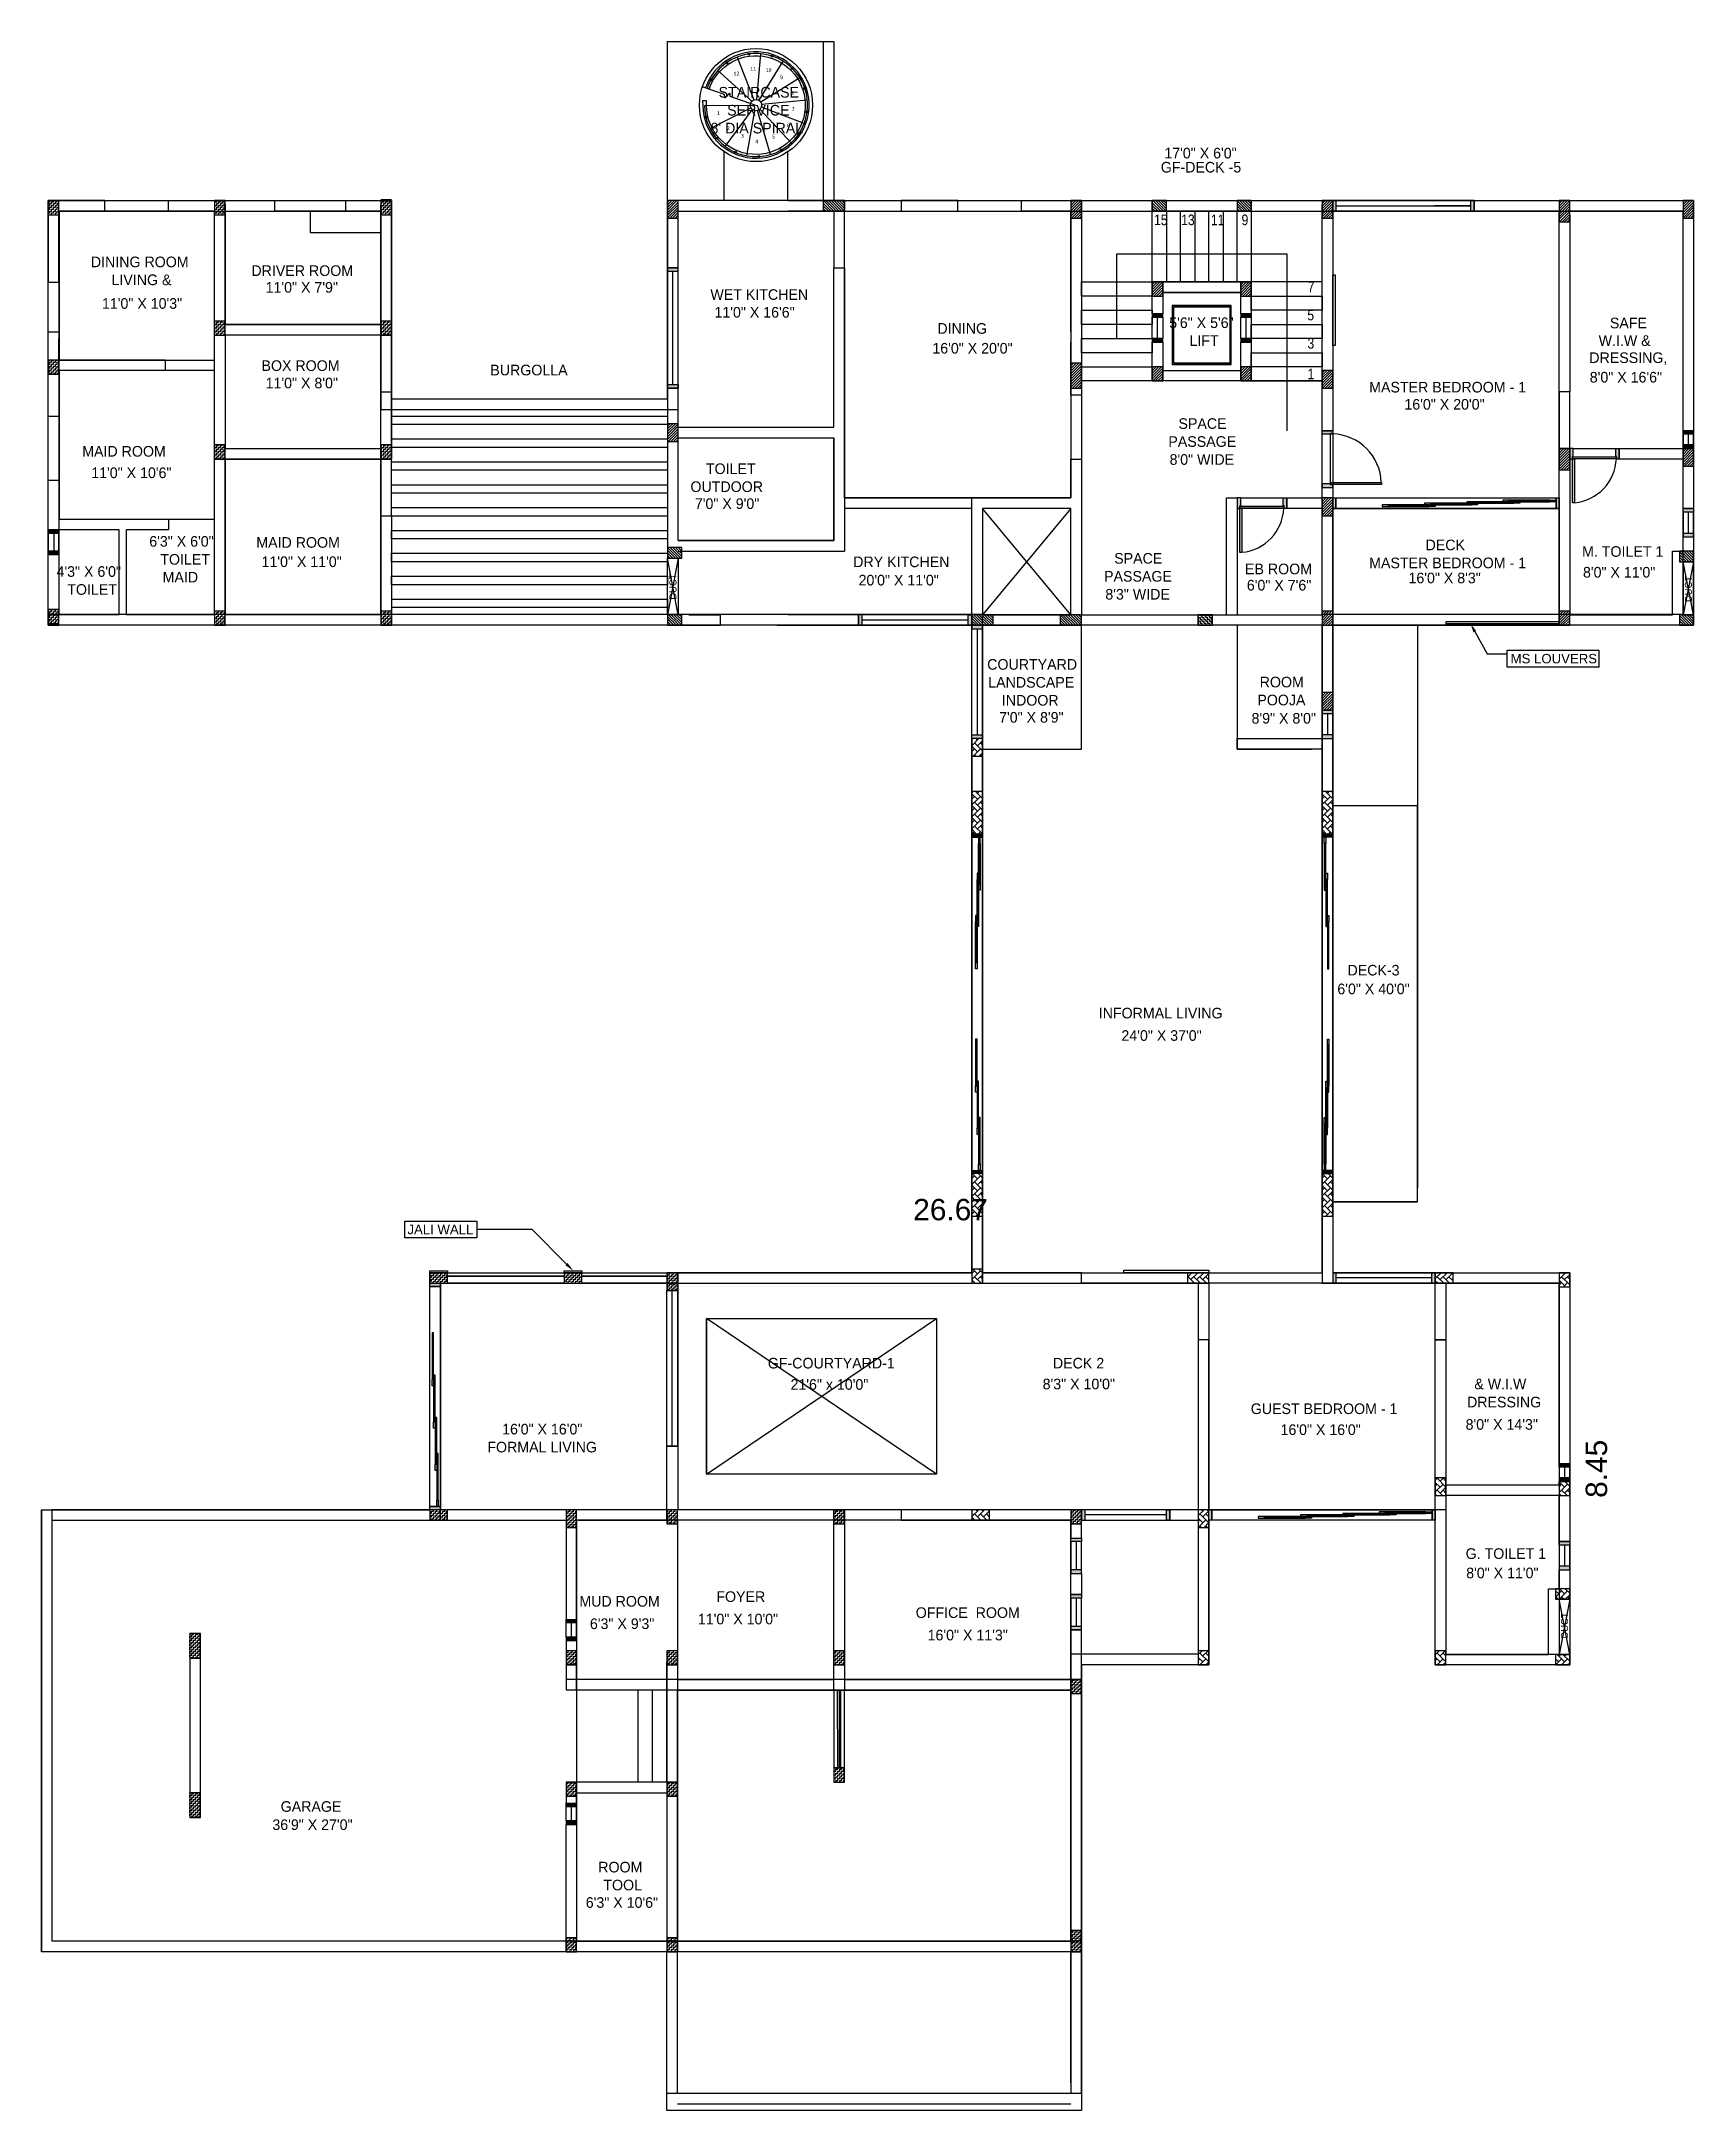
# Model space of a CAD drawing. Header units: metres. Extents: x 1738 to 2075, y -536 to -356.
# Drawn here: x 1844.31 to 1879.89, y -421.47 to -376.9 of the extents above; entities that cross this region are included whole.
import ezdxf

# ---------------------------------------------------------------- set-up
doc = ezdxf.new("R2010")
doc.units = ezdxf.units.M
doc.header["$MEASUREMENT"] = 0
doc.header["$PDMODE"] = 98
doc.layers.add('BLK_1_FLR_0_UNITFA_1', color=234, linetype='Continuous')
doc.styles.add('16PT5', font='ARIALN.TTF', dxfattribs={"height": 8})
doc.styles.add('ARIEL', font='arial.ttf')
doc.styles.add('Century Gothic', font='GOTHIC.TTF')
doc.styles.add('HZ', font='')
doc.styles.get("Standard").update_dxf_attribs({"font": 'arial.ttf'})
doc.styles.get('HZ').set_extended_font_data('SimHei')
doc.dimstyles.get("Standard").update_dxf_attribs({"dimtxt": 0.46, "dimasz": 0.1, "dimexe": 0.15, "dimexo": 0, "dimgap": 0.09, "dimtad": 0, "dimzin": 0, "dimdsep": 46, "dimtxsty": 'Standard', "dimcen": 0.09, "dimse1": 1, "dimse2": 1, "dimsd1": 1, "dimsd2": 1, "dimadec": 0, "dimazin": 0, "dimtfac": 1, "dimtix": 1, "dimtofl": 0, "dimtmove": 0, "dimatfit": 3, "dimfxl": 0, "dimtolj": 1, "dimtzin": 0, "dimarcsym": 0})
pattern_1 = [(135, (-1132.613193, 256.15821), (-0.0285123132, -0.0285123132), [])]
pattern_2 = [(315, (-425.24694, 393.81501), (0.127735163, 0), [0.2709672, -0.0903224]), (45, (-425.18307, 393.75115), (0.127735163, 0), [0.2709672, -0.0903224])]
pattern_3 = [(315, (-425.24694, 393.88301), (0.127735163, 0), [0.2709672, -0.0903224]), (45, (-425.18307, 393.81915), (0.127735163, 0), [0.2709672, -0.0903224])]
pattern_4 = [(0, (-574.578555, 99.945902), (0.0403225, 0.0403225), [0.0403225, -0.0403225]), (90, (-574.538232, 99.945902), (-0.0403225, 0.0403225), [0.0403225, -0.0403225])]
pattern_5 = [(135, (-1154.25389, 256.15821), (-0.0285123132, -0.0285123132), [])]
pattern_6 = [(315, (-425.24694, 393.81501), (0.127735163, 0), [0.2709672, -0.0903224]), (45, (-425.18307, 393.75115), (0.127735163, 0), [0.2709672, -0.0903224])]

msp = doc.modelspace()

# ---------------------------------------------------------------- texts
at = {"lineweight": 30}
for s, height, rotation, style, p in [('11', 0.0839, 0.5186, 'HZ', (1859.576, -377.529)), ('10', 0.0839, 0.5186, 'HZ', (1859.906, -377.556)), ('12', 0.0839, 0.5186, 'HZ', (1859.215, -377.633)), ('9', 0.0839, 0.5186, 'HZ', (1860.219, -377.713)), ('8', 0.0839, 0.5186, 'HZ', (1860.451, -378.055)), ('1', 0.0839, 0.5186, 'HZ', (1858.862, -378.484)), ('7', 0.0839, 0.5186, 'HZ', (1860.468, -378.397)), ('2', 0.0839, 0.5186, 'HZ', (1859.074, -378.809)), ('6', 0.0839, 0.5186, 'HZ', (1860.364, -378.751)), ('3', 0.0839, 0.5186, 'HZ', (1859.377, -378.974)), ('4', 0.0839, 0.5186, 'HZ', (1859.686, -379.094)), ('5', 0.0839, 0.5186, 'HZ', (1860.045, -378.99)), ('DUCT', 0.1524, 90, 'Century Gothic', (1857.988, -388.926)), ('DUCT', 0.1524, 90, 'Century Gothic', (1879.857, -388.977)), ('DUCT', 0.1524, 90, 'Century Gothic', (1877.19, -411.304))]:
    msp.add_text(s, height=height, rotation=rotation, dxfattribs=dict(at, style=style)).set_placement(p)
for s, height, style, p in [('STAIRCASE', 0.2286, 'Century Gothic', (1858.895, -378.108)), ('SERVICE', 0.2286, 'Century Gothic', (1859.08, -378.495)), ("8' DIA SPIRAL", 0.2286, 'Century Gothic', (1858.722, -378.881)), ('17\'0" X 6\'0"', 0.2286, 'Century Gothic', (1868.495, -379.419)), ('GF-DECK -5', 0.2286, 'Century Gothic', (1868.418, -379.723)), ('15', 0.2286, '16PT5', (1868.273, -380.857)), ('13', 0.2286, '16PT5', (1868.857, -380.857)), ('11', 0.2286, '16PT5', (1869.498, -380.858)), ('9', 0.229, '16PT5', (1870.158, -380.857)), ('DINING ROOM', 0.2286, 'Century Gothic', (1845.376, -381.763)), ('LIVING &', 0.2286, 'Century Gothic', (1845.821, -382.149)), ('DRIVER ROOM', 0.2286, 'Century Gothic', (1848.833, -381.951)), ('11\'0" X 10\'3"', 0.2286, 'Century Gothic', (1845.615, -382.658)), ('11\'0" X 7\'9"', 0.2286, 'Century Gothic', (1849.14, -382.311)), ('WET KITCHEN', 0.2286, 'Century Gothic', (1858.718, -382.466)), ('7', 0.229, '16PT5', (1871.582, -382.301)), ('11\'0" X 16\'6"', 0.2286, 'Century Gothic', (1858.806, -382.848)), ('5\'6" X 5\'6"', 0.2286, 'Century Gothic', (1868.6, -383.073)), ('5', 0.229, '16PT5', (1871.574, -382.907)), ('SAFE', 0.2286, 'Century Gothic', (1878.09, -383.079)), ('DINING', 0.2286, 'Century Gothic', (1863.607, -383.196)), ('LIFT', 0.2286, 'Century Gothic', (1869.036, -383.457)), ('3', 0.229, '16PT5', (1871.576, -383.517)), ('W.I.W &', 0.2286, 'Century Gothic', (1877.848, -383.457)), ('BOX ROOM', 0.2286, 'Century Gothic', (1849.051, -383.997)), ('16\'0" X 20\'0"', 0.2286, 'Century Gothic', (1863.499, -383.623)), ('DRESSING,', 0.2286, 'Century Gothic', (1877.647, -383.826)), ('11\'0" X 8\'0"', 0.2286, 'Century Gothic', (1849.14, -384.372)), ('BURGOLLA', 0.2286, 'Century Gothic', (1853.979, -384.092)), ('1', 0.229, '16PT5', (1871.579, -384.176)), ('8\'0" X 16\'6"', 0.2286, 'Century Gothic', (1877.657, -384.247)), ('MASTER BEDROOM - 1', 0.2286, 'Century Gothic', (1872.906, -384.461)), ('16\'0" X 20\'0"', 0.2286, 'Century Gothic', (1873.665, -384.831)), ('SPACE', 0.2286, 'Century Gothic', (1868.799, -385.245)), ('PASSAGE', 0.2286, 'Century Gothic', (1868.581, -385.632)), ('MAID ROOM', 0.2286, 'Century Gothic', (1845.19, -385.843)), ('TOILET', 0.2286, 'Century Gothic', (1858.622, -386.218)), ('8\'0" WIDE', 0.2286, 'Century Gothic', (1868.608, -386.019)), (' 11\'0" X 10\'6"', 0.2286, 'Century Gothic', (1845.3, -386.305)), ('OUTDOOR', 0.2286, 'Century Gothic', (1858.289, -386.605)), ('7\'0" X 9\'0"', 0.2286, 'Century Gothic', (1858.384, -386.97)), ('6\'3" X 6\'0"', 0.2286, 'Century Gothic', (1846.634, -387.783)), ('MAID ROOM', 0.2286, 'Century Gothic', (1848.939, -387.806)), ('DECK', 0.2286, 'Century Gothic', (1874.121, -387.86)), ('M. TOILET 1', 0.2286, 'Century Gothic', (1877.492, -388.001)), ('4\'3" X 6\'0"', 0.2286, 'Century Gothic', (1844.637, -388.432)), ('TOILET', 0.2286, 'Century Gothic', (1846.871, -388.17)), ('11\'0" X 11\'0"', 0.2286, 'Century Gothic', (1849.052, -388.221)), ('DRY KITCHEN', 0.2286, 'Century Gothic', (1861.794, -388.224)), ('SPACE', 0.2286, 'Century Gothic', (1867.415, -388.148)), ('EB ROOM', 0.2286, 'Century Gothic', (1870.232, -388.377)), ('MASTER BEDROOM - 1', 0.2286, 'Century Gothic', (1872.906, -388.247)), ('8\'0" X 11\'0"', 0.2286, 'Century Gothic', (1877.511, -388.448)), ('TOILET', 0.2286, 'Century Gothic', (1844.868, -388.819)), ('MAID', 0.2286, 'Century Gothic', (1846.921, -388.554)), ('20\'0" X 11\'0"', 0.2286, 'Century Gothic', (1861.91, -388.618)), ('PASSAGE', 0.2286, 'Century Gothic', (1867.197, -388.535)), ('6\'0" X 7\'6"', 0.2286, 'Century Gothic', (1870.272, -388.727)), ('16\'0" X 8\'3"', 0.2286, 'Century Gothic', (1873.753, -388.571)), ('8\'3" WIDE', 0.2286, 'Century Gothic', (1867.224, -388.922)), ('COURTYARD', 0.2286, 'Century Gothic', (1864.68, -390.433)), ('LANDSCAPE', 0.2286, 'Century Gothic', (1864.703, -390.819)), ('ROOM', 0.2286, 'Century Gothic', (1870.548, -390.813)), ('7\'0" X 8\'9"', 0.2286, 'Century Gothic', (1864.937, -391.574)), ('INDOOR', 0.2286, 'Century Gothic', (1864.995, -391.206)), ('POOJA', 0.2286, 'Century Gothic', (1870.498, -391.2)), ('8\'9" X 8\'0"', 0.2286, 'Century Gothic', (1870.373, -391.594)), ('DECK-3', 0.2286, 'Century Gothic', (1872.439, -397.02)), ('6\'0" X 40\'0"', 0.2286, 'Century Gothic', (1872.221, -397.423)), ('INFORMAL LIVING', 0.2286, 'Century Gothic', (1867.082, -397.944)), ('24\'0" X 37\'0"', 0.2286, 'Century Gothic', (1867.571, -398.427)), ('GF-COURTYARD-1', 0.2286, 'Century Gothic', (1859.955, -405.485)), ('DECK 2', 0.2286, 'Century Gothic', (1866.095, -405.485)), ('21\'6" x 10\'0"', 0.2286, 'Century Gothic', (1860.444, -405.944)), ('8\'3" X 10\'0"', 0.2286, 'Century Gothic', (1865.874, -405.934)), ('& W.I.W', 0.2286, 'Century Gothic', (1875.171, -405.933)), ('GUEST BEDROOM - 1', 0.2286, 'Century Gothic', (1870.356, -406.467)), ('DRESSING', 0.2286, 'Century Gothic', (1875.014, -406.323)), ('16\'0" X 16\'0"', 0.2286, 'Century Gothic', (1854.234, -406.906)), ('16\'0" X 16\'0"', 0.2286, 'Century Gothic', (1870.998, -406.918)), ('8\'0" X 14\'3"', 0.2286, 'Century Gothic', (1874.983, -406.805)), ('FORMAL LIVING', 0.2286, 'Century Gothic', (1853.915, -407.293)), ('G. TOILET 1', 0.2286, 'Century Gothic', (1874.984, -409.587)), ('8\'0" X 11\'0"', 0.2286, 'Century Gothic', (1874.996, -410.004)), ('MUD ROOM', 0.2286, 'Century Gothic', (1855.897, -410.615)), ('FOYER', 0.2286, 'Century Gothic', (1858.847, -410.514)), ('6\'3" X 9\'3"', 0.2286, 'Century Gothic', (1856.124, -411.098)), ('11\'0" X 10\'0"', 0.2286, 'Century Gothic', (1858.449, -410.997)), ('OFFICE  ROOM', 0.2286, 'Century Gothic', (1863.141, -410.859)), ('16\'0" X 11\'3"', 0.2286, 'Century Gothic', (1863.397, -411.342)), ('GARAGE', 0.2286, 'Century Gothic', (1849.464, -415.035)), ('36\'9" X 27\'0"', 0.2286, 'Century Gothic', (1849.285, -415.427)), ('ROOM', 0.2286, 'Century Gothic', (1856.304, -416.341)), ('TOOL', 0.2286, 'Century Gothic', (1856.413, -416.727)), ('6\'3" X 10\'6"', 0.2286, 'Century Gothic', (1856.035, -417.103))]:
    msp.add_text(s, height=height, dxfattribs=dict(at, style=style)).set_placement(p)
at = {"lineweight": 30, "char_height": 0.2032, "style": 'ARIEL'}
for s, insert, attachment_point in [('MS LOUVERS', (1875.953, -390.299), 7), ('JALI WALL', (1853.614, -402.596), 9)]:
    msp.add_mtext(s, dxfattribs=dict(at, insert=insert, attachment_point=attachment_point))
at = {"lineweight": 30, "insert": (1863.891, -402.066), "char_height": 0.46, "attachment_point": 5}
msp.add_mtext('\\A1;26.67', dxfattribs=at)

# ---------------------------------------------------------------- blocks, each defined once
blk = doc.blocks.new('*D68')
at = {"layer": 'DEFPOINTS', "color": 0, "lineweight": 30}
for p in [(1877.226, -403.422), (1877.803, -403.422), (1877.226, -411.872)]:
    blk.add_point(p, dxfattribs=at)
at = {"color": 0, "lineweight": 30, "insert": (1877.803, -407.647), "char_height": 0.46, "attachment_point": 5, "rotation": 89.9999}
blk.add_mtext('\\A1;8.45', dxfattribs=at)

# ---------------------------------------------------------------- dimensions: what is measured, and where the dimension line sits
at = {"lineweight": 30}
dim = msp.add_aligned_dim(p1=(1877.226, -411.872), p2=(1877.226, -403.422), distance=-0.577, dimstyle='Standard', dxfattribs=at)
dim.commit()
dim.dimension.update_dxf_attribs({"geometry": '*D68', "text_midpoint": (1877.803, -407.647)})

# ---------------------------------------------------------------- hatches: boundary and pattern name
at = {"lineweight": 30}
h = msp.add_hatch(dxfattribs=at)
h.set_pattern_fill('ZIGZAG', color=256, scale=0.0127, style=0)
h.set_pattern_definition([(0, (-518.408122, 77.91401), (0.0403225, 0.0403225), [0.0403225, -0.0403225]), (90, (-518.3678, 77.91401), (-0.0403225, 0.0403225), [0.0403225, -0.0403225])])
h.paths.add_polyline_path([(1844.689, -380.327), (1844.46, -380.327), (1844.46, -380.632), (1844.689, -380.632)])
h = msp.add_hatch(dxfattribs=at)
h.set_pattern_fill('ZIGZAG', color=256, scale=0.0127, style=0)
h.set_pattern_definition([(0, (-521.98952, 77.91401), (0.0403225, 0.0403225), [0.0403225, -0.0403225]), (90, (-521.949197, 77.91401), (-0.0403225, 0.0403225), [0.0403225, -0.0403225])])
h.paths.add_polyline_path([(1848.27, -380.327), (1848.042, -380.327), (1848.042, -380.632), (1848.27, -380.632)])
h = msp.add_hatch(dxfattribs=at)
h.set_pattern_fill('ZIGZAG', color=256, scale=0.0127, style=0)
h.set_pattern_definition([(0, (-525.570916, 77.91401), (0.0403225, 0.0403225), [0.0403225, -0.0403225]), (90, (-525.530594, 77.91401), (-0.0403225, 0.0403225), [0.0403225, -0.0403225])])
h.paths.add_polyline_path([(1851.852, -380.327), (1851.623, -380.327), (1851.623, -380.632), (1851.852, -380.632)])
h = msp.add_hatch(dxfattribs=at)
h.set_pattern_fill('ANSI31', color=256, scale=0.0127, angle=360, style=0)
h.set_pattern_definition([(45, (2389.452314, 2431.199035), (-0.0285123132, 0.0285123132), [])])
h.paths.add_polyline_path([(1858.024, -380.327), (1857.795, -380.327), (1857.795, -380.708), (1858.024, -380.708)])
h = msp.add_hatch(dxfattribs=at)
h.set_pattern_fill('ANSI31', color=256, scale=0.0127, angle=270, style=0)
h.set_pattern_definition([(315, (4569.83312, -1090.86637), (0.0285123132, 0.0285123132), [])])
h.paths.add_polyline_path([(1861.605, -380.556), (1861.605, -380.327), (1861.148, -380.327), (1861.148, -380.556)])
h = msp.add_hatch(dxfattribs=at)
h.set_pattern_fill('ANSI31', color=256, scale=0.0127, angle=360, style=0)
h.set_pattern_definition([(45, (2380.765385, 2431.199035), (-0.0285123132, 0.0285123132), [])])
h.paths.add_polyline_path([(1866.711, -380.327), (1866.482, -380.327), (1866.482, -380.708), (1866.711, -380.708)])
h = msp.add_hatch(dxfattribs=at)
h.set_pattern_fill('ANSI31', color=256, scale=0.0127, angle=270, style=0)
h.set_pattern_definition([(315, (4562.89892, -1090.86637), (0.0285123132, 0.0285123132), [])])
h.paths.add_polyline_path([(1868.539, -380.556), (1868.539, -380.327), (1868.235, -380.327), (1868.235, -380.556)])
h = msp.add_hatch(dxfattribs=at)
h.set_pattern_fill('ANSI31', color=256, scale=0.0127, angle=270, style=0)
h.set_pattern_definition([(315, (4561.07012, -1090.75784), (0.0285123132, 0.0285123132), [])])
h.paths.add_polyline_path([(1870.368, -380.556), (1870.368, -380.327), (1870.063, -380.327), (1870.063, -380.556)])
h = msp.add_hatch(dxfattribs=at)
h.set_pattern_fill('ANSI31', color=256, scale=0.0127, angle=360, style=0)
h.set_pattern_definition([(45, (2375.355462, 2431.199035), (-0.0285123132, 0.0285123132), [])])
h.paths.add_polyline_path([(1872.121, -380.327), (1871.892, -380.327), (1871.892, -380.708), (1872.121, -380.708)])
h = msp.add_hatch(color=256, dxfattribs=at)
h.dxf.hatch_style = 1
h.paths.add_polyline_path([(1875.169, -380.327), (1875.169, -380.556), (1875.093, -380.556), (1875.093, -380.327)])
h.paths.add_polyline_path([(1872.121, -380.327), (1872.121, -380.556), (1872.197, -380.556), (1872.197, -380.327)])
h = msp.add_hatch(dxfattribs=at)
h.set_pattern_fill('ANSI31', color=256, scale=0.0127, angle=360, style=0)
h.set_pattern_definition([(45, (2370.249914, 2431.199035), (-0.0285123132, 0.0285123132), [])])
h.paths.add_polyline_path([(1877.226, -380.327), (1876.998, -380.327), (1876.998, -380.784), (1877.226, -380.784)])
h = msp.add_hatch(dxfattribs=at)
h.set_pattern_fill('ANSI31', color=256, scale=0.0127, angle=360, style=0)
h.set_pattern_definition([(45, (2367.582914, 2431.199035), (-0.0285123132, 0.0285123132), [])])
h.paths.add_polyline_path([(1879.893, -380.327), (1879.665, -380.327), (1879.665, -380.708), (1879.893, -380.708)])
h = msp.add_hatch(color=256, dxfattribs=at)
h.dxf.hatch_style = 1
h.paths.add_polyline_path([(1858.024, -384.366), (1857.795, -384.366), (1857.795, -384.29), (1858.024, -384.29)])
h.paths.add_polyline_path([(1858.024, -381.775), (1857.795, -381.775), (1857.795, -381.851), (1858.024, -381.851)])
h = msp.add_hatch(dxfattribs=at)
h.set_pattern_fill('ANSI31', color=256, scale=0.0127, angle=360, style=0)
h.set_pattern_definition([(45, (2379.012914, 2432.951635), (-0.0285123132, 0.0285123132), [])])
h.paths.add_polyline_path([(1868.463, -382.08), (1868.235, -382.08), (1868.235, -382.385), (1868.463, -382.385)])
h = msp.add_hatch(dxfattribs=at)
h.set_pattern_fill('ANSI31', color=256, scale=0.0127, angle=360, style=0)
h.set_pattern_definition([(45, (2377.107914, 2432.951635), (-0.0285123132, 0.0285123132), [])])
h.paths.add_polyline_path([(1870.368, -382.08), (1870.14, -382.08), (1870.14, -382.385), (1870.368, -382.385)])
h = msp.add_hatch(color=256, dxfattribs=at)
h.dxf.hatch_style = 1
h.paths.add_polyline_path([(1868.463, -382.766), (1868.235, -382.766), (1868.235, -382.842), (1868.463, -382.842)])
h = msp.add_hatch(color=256, dxfattribs=at)
h.dxf.hatch_style = 1
h.paths.add_polyline_path([(1870.368, -382.766), (1870.14, -382.766), (1870.14, -382.842), (1870.368, -382.842)])
h = msp.add_hatch(dxfattribs=at)
h.set_pattern_fill('ZIGZAG', color=256, scale=0.0127, style=0)
h.set_pattern_definition([(0, (-521.98952, 80.35841), (0.0403225, 0.0403225), [0.0403225, -0.0403225]), (90, (-521.949197, 80.35841), (-0.0403225, 0.0403225), [0.0403225, -0.0403225])])
h.paths.add_polyline_path([(1848.27, -382.924), (1848.042, -382.924), (1848.042, -383.229), (1848.27, -383.229)])
h = msp.add_hatch(dxfattribs=at)
h.set_pattern_fill('ZIGZAG', color=256, scale=0.0127, style=0)
h.set_pattern_definition([(0, (-525.570916, 80.35841), (0.0403225, 0.0403225), [0.0403225, -0.0403225]), (90, (-525.530594, 80.35841), (-0.0403225, 0.0403225), [0.0403225, -0.0403225])])
h.paths.add_polyline_path([(1851.852, -382.924), (1851.623, -382.924), (1851.623, -383.229), (1851.852, -383.229)])
h = msp.add_hatch(color=256, dxfattribs=at)
h.dxf.hatch_style = 1
h.paths.add_polyline_path([(1868.463, -383.299), (1868.235, -383.299), (1868.235, -383.375), (1868.463, -383.375)])
h = msp.add_hatch(color=256, dxfattribs=at)
h.dxf.hatch_style = 1
h.paths.add_polyline_path([(1870.368, -383.299), (1870.14, -383.299), (1870.14, -383.375), (1870.368, -383.375)])
h = msp.add_hatch(dxfattribs=at)
h.set_pattern_fill('ZIGZAG', color=256, scale=0.0127, style=0)
h.set_pattern_definition([(0, (-518.408122, 81.34901), (0.0403225, 0.0403225), [0.0403225, -0.0403225]), (90, (-518.3678, 81.34901), (-0.0403225, 0.0403225), [0.0403225, -0.0403225])])
h.paths.add_polyline_path([(1844.689, -383.762), (1844.46, -383.762), (1844.46, -384.067), (1844.689, -384.067)])
h = msp.add_hatch(dxfattribs=at)
h.set_pattern_fill('ANSI31', color=256, scale=0.0127, angle=360, style=0)
h.set_pattern_definition([(45, (2380.765526, 2434.704235), (-0.0285123132, 0.0285123132), [])])
h.paths.add_polyline_path([(1866.711, -383.832), (1866.482, -383.832), (1866.482, -384.366), (1866.711, -384.366)])
h = msp.add_hatch(dxfattribs=at)
h.set_pattern_fill('ANSI31', color=256, scale=0.0127, angle=360, style=0)
h.set_pattern_definition([(45, (2379.012914, 2434.628035), (-0.0285123132, 0.0285123132), [])])
h.paths.add_polyline_path([(1868.463, -383.909), (1868.235, -383.909), (1868.235, -384.213), (1868.463, -384.213)])
h = msp.add_hatch(dxfattribs=at)
h.set_pattern_fill('ANSI31', color=256, scale=0.0127, angle=360, style=0)
h.set_pattern_definition([(45, (2377.107914, 2434.628035), (-0.0285123132, 0.0285123132), [])])
h.paths.add_polyline_path([(1870.368, -383.909), (1870.14, -383.909), (1870.14, -384.213), (1870.368, -384.213)])
h = msp.add_hatch(dxfattribs=at)
h.set_pattern_fill('ANSI31', color=256, scale=0.0127, angle=360, style=0)
h.set_pattern_definition([(45, (2375.355337, 2434.856635), (-0.0285123132, 0.0285123132), [])])
h.paths.add_polyline_path([(1872.121, -383.985), (1871.892, -383.985), (1871.892, -384.366), (1872.121, -384.366)])
h = msp.add_hatch(dxfattribs=at)
h.set_pattern_fill('ANSI31', color=256, scale=0.0127, angle=360, style=0)
h.set_pattern_definition([(45, (2389.452314, 2436.005615), (-0.0285123132, 0.0285123132), [])])
h.paths.add_polyline_path([(1858.024, -385.134), (1857.795, -385.134), (1857.795, -385.515), (1858.024, -385.515)])
h = msp.add_hatch(color=256, dxfattribs=at)
h.dxf.hatch_style = 1
h.paths.add_polyline_path([(1872.07, -386.448), (1872.07, -386.429), (1871.892, -386.429), (1871.892, -386.505), (1872.121, -386.505), (1872.121, -386.448)])
h.paths.add_polyline_path([(1872.07, -385.343), (1872.07, -385.362), (1871.892, -385.362), (1871.892, -385.286), (1872.121, -385.286), (1872.121, -385.343)])
h = msp.add_hatch(color=256, dxfattribs=at)
h.dxf.hatch_style = 1
h.paths.add_polyline_path([(1879.665, -385.667), (1879.893, -385.667), (1879.893, -385.591), (1879.665, -385.591)])
h.paths.add_polyline_path([(1879.665, -385.286), (1879.893, -385.286), (1879.893, -385.362), (1879.665, -385.362)])
h = msp.add_hatch(dxfattribs=at)
h.set_pattern_fill('ZIGZAG', color=256, scale=0.0127, style=0)
h.set_pattern_definition([(0, (-521.98952, 83.02541), (0.0403225, 0.0403225), [0.0403225, -0.0403225]), (90, (-521.949197, 83.02541), (-0.0403225, 0.0403225), [0.0403225, -0.0403225])])
h.paths.add_polyline_path([(1848.27, -385.591), (1848.042, -385.591), (1848.042, -385.896), (1848.27, -385.896)])
h = msp.add_hatch(dxfattribs=at)
h.set_pattern_fill('ZIGZAG', color=256, scale=0.0127, style=0)
h.set_pattern_definition([(0, (-525.570916, 83.02541), (0.0403225, 0.0403225), [0.0403225, -0.0403225]), (90, (-525.530594, 83.02541), (-0.0403225, 0.0403225), [0.0403225, -0.0403225])])
h.paths.add_polyline_path([(1851.852, -385.591), (1851.623, -385.591), (1851.623, -385.896), (1851.852, -385.896)])
h = msp.add_hatch(dxfattribs=at)
h.set_pattern_fill('ANSI31', color=256, scale=0.0127, angle=360, style=0)
h.set_pattern_definition([(45, (2370.249914, 2436.539015), (-0.0285123132, 0.0285123132), [])])
h.paths.add_polyline_path([(1877.226, -385.667), (1876.998, -385.667), (1876.998, -386.124), (1877.226, -386.124)])
h = msp.add_hatch(color=256, dxfattribs=at)
h.dxf.hatch_style = 1
h.paths.add_polyline_path([(1878.236, -385.837), (1878.217, -385.837), (1878.217, -385.667), (1878.293, -385.667), (1878.293, -385.896), (1878.236, -385.896)])
h.paths.add_polyline_path([(1877.283, -385.837), (1877.302, -385.837), (1877.302, -385.667), (1877.226, -385.667), (1877.226, -385.896), (1877.283, -385.896)])
h = msp.add_hatch(color=256, dxfattribs=at)
h.dxf.hatch_style = 1
h.paths.add_polyline_path([(1877.328, -385.889), (1877.328, -386.838), (1877.283, -386.838), (1877.283, -385.889)])
h = msp.add_hatch(dxfattribs=at)
h.set_pattern_fill('ANSI31', color=256, scale=0.0127, angle=360, style=0)
h.set_pattern_definition([(45, (2367.582914, 2436.539015), (-0.0285123132, 0.0285123132), [])])
h.paths.add_polyline_path([(1879.893, -385.667), (1879.665, -385.667), (1879.665, -386.048), (1879.893, -386.048)])
h = msp.add_hatch(color=256, dxfattribs=at)
h.dxf.hatch_style = 1
h.paths.add_polyline_path([(1872.076, -386.397), (1873.169, -386.397), (1873.169, -386.442), (1872.076, -386.442)])
h = msp.add_hatch(color=256, dxfattribs=at)
h.dxf.hatch_style = 1
h.paths.add_polyline_path([(1871.073, -386.904), (1871.054, -386.904), (1871.054, -386.734), (1871.13, -386.734), (1871.13, -386.963), (1871.073, -386.963)])
h.paths.add_polyline_path([(1870.121, -386.904), (1870.14, -386.904), (1870.14, -386.734), (1870.063, -386.734), (1870.063, -386.963), (1870.121, -386.963)])
h = msp.add_hatch(dxfattribs=at)
h.set_pattern_fill('ANSI31', color=256, scale=0.0127, angle=360, style=0)
h.set_pattern_definition([(45, (2375.355326, 2437.605815), (-0.0285123132, 0.0285123132), [])])
h.paths.add_polyline_path([(1872.121, -386.734), (1871.892, -386.734), (1871.892, -387.115), (1872.121, -387.115)])
h = msp.add_hatch(color=256, dxfattribs=at)
h.dxf.hatch_style = 1
h.paths.add_polyline_path([(1876.998, -386.734), (1876.998, -386.963), (1876.93, -386.963), (1876.93, -386.734)])
h.paths.add_polyline_path([(1872.188, -386.734), (1872.188, -386.963), (1872.121, -386.963), (1872.121, -386.734)])
h = msp.add_hatch(color=256, dxfattribs=at)
h.dxf.hatch_style = 1
h.paths.add_polyline_path([(1874.33, -386.915), (1874.196, -386.915), (1874.196, -386.882), (1874.33, -386.882)])
h.paths.add_polyline_path([(1873.186, -386.915), (1873.32, -386.915), (1873.32, -386.882), (1873.186, -386.882)])
h = msp.add_hatch(color=256, dxfattribs=at)
h.dxf.hatch_style = 1
h.paths.add_polyline_path([(1875.242, -386.882), (1875.107, -386.882), (1875.107, -386.848), (1875.242, -386.848)])
h.paths.add_polyline_path([(1874.097, -386.882), (1874.232, -386.882), (1874.232, -386.848), (1874.097, -386.848)])
h = msp.add_hatch(color=256, dxfattribs=at)
h.dxf.hatch_style = 1
h.paths.add_polyline_path([(1876.153, -386.848), (1876.019, -386.848), (1876.019, -386.815), (1876.153, -386.815)])
h.paths.add_polyline_path([(1875.009, -386.848), (1875.143, -386.848), (1875.143, -386.815), (1875.009, -386.815)])
h = msp.add_hatch(color=256, dxfattribs=at)
h.dxf.hatch_style = 1
h.paths.add_polyline_path([(1876.93, -386.815), (1876.796, -386.815), (1876.796, -386.781), (1876.93, -386.781)])
h.paths.add_polyline_path([(1875.786, -386.815), (1875.92, -386.815), (1875.92, -386.781), (1875.786, -386.781)])
h = msp.add_hatch(color=256, dxfattribs=at)
h.dxf.hatch_style = 1
h.paths.add_polyline_path([(1870.165, -386.956), (1870.165, -387.905), (1870.121, -387.905), (1870.121, -386.956)])
h = msp.add_hatch(color=256, dxfattribs=at)
h.dxf.hatch_style = 1
h.paths.add_polyline_path([(1879.665, -386.963), (1879.893, -386.963), (1879.893, -387.039), (1879.665, -387.039)])
h.paths.add_polyline_path([(1879.665, -387.572), (1879.893, -387.572), (1879.893, -387.496), (1879.665, -387.496)])
h = msp.add_hatch(color=256, dxfattribs=at)
h.dxf.hatch_style = 1
h.paths.add_polyline_path([(1879.665, -386.963), (1879.893, -386.963), (1879.893, -387.039), (1879.665, -387.039)])
h.paths.add_polyline_path([(1879.665, -387.572), (1879.893, -387.572), (1879.893, -387.496), (1879.665, -387.496)])
h = msp.add_hatch(color=256, dxfattribs=at)
h.dxf.hatch_style = 1
h.paths.add_polyline_path([(1844.46, -387.953), (1844.689, -387.953), (1844.689, -387.877), (1844.46, -387.877)])
h.paths.add_polyline_path([(1844.46, -387.42), (1844.689, -387.42), (1844.689, -387.496), (1844.46, -387.496)])
h = msp.add_hatch(dxfattribs=at)
h.set_pattern_fill('ANSI31', color=256, scale=0.0127, angle=90, style=0)
h.set_pattern_definition(pattern_1)
h.paths.add_polyline_path([(1858.1, -388.029), (1858.1, -387.801), (1857.795, -387.801), (1857.795, -388.029)])
h = msp.add_hatch(dxfattribs=at)
h.set_pattern_fill('ANSI31', color=256, scale=0.0127, angle=90, style=0)
h.set_pattern_definition(pattern_5)
h.paths.add_polyline_path([(1879.893, -388.106), (1879.893, -387.877), (1879.589, -387.877), (1879.589, -388.106)])
h = msp.add_hatch(dxfattribs=at)
h.set_pattern_fill('ZIGZAG', color=256, scale=0.0127, style=0)
h.set_pattern_definition([(0, (-518.408122, 84.206463), (0.0403225, 0.0403225), [0.0403225, -0.0403225]), (90, (-518.3678, 84.206463), (-0.0403225, 0.0403225), [0.0403225, -0.0403225])])
h.paths.add_polyline_path([(1844.689, -389.134), (1844.46, -389.134), (1844.46, -389.439), (1844.689, -389.439)])
h = msp.add_hatch(dxfattribs=at)
h.set_pattern_fill('ZIGZAG', color=256, scale=0.0127, style=0)
h.set_pattern_definition([(0, (-521.98952, 86.606808), (0.0403225, 0.0403225), [0.0403225, -0.0403225]), (90, (-521.949197, 86.606808), (-0.0403225, 0.0403225), [0.0403225, -0.0403225])])
h.paths.add_polyline_path([(1848.27, -389.172), (1848.042, -389.172), (1848.042, -389.477), (1848.27, -389.477)])
h = msp.add_hatch(dxfattribs=at)
h.set_pattern_fill('ZIGZAG', color=256, scale=0.0127, style=0)
h.set_pattern_definition([(0, (-525.570916, 86.606808), (0.0403225, 0.0403225), [0.0403225, -0.0403225]), (90, (-525.530594, 86.606808), (-0.0403225, 0.0403225), [0.0403225, -0.0403225])])
h.paths.add_polyline_path([(1851.852, -389.172), (1851.623, -389.172), (1851.623, -389.477), (1851.852, -389.477)])
h = msp.add_hatch(dxfattribs=at)
h.set_pattern_fill('ANSI31', color=256, scale=0.0127, angle=90, style=0)
h.set_pattern_definition(pattern_1)
h.paths.add_polyline_path([(1857.795, -389.249), (1857.795, -389.477), (1858.1, -389.477), (1858.1, -389.249)])
h = msp.add_hatch(color=256, dxfattribs=at)
h.dxf.hatch_style = 1
h.paths.add_polyline_path([(1864.348, -389.249), (1864.348, -389.477), (1864.272, -389.477), (1864.272, -389.249)])
h.paths.add_polyline_path([(1861.91, -389.249), (1861.91, -389.477), (1861.986, -389.477), (1861.986, -389.249)])
h = msp.add_hatch(dxfattribs=at)
h.set_pattern_fill('ANSI31', color=256, scale=0.0127, angle=270, style=0)
h.set_pattern_definition([(315, (4566.63273, -1081.94499), (0.0285123132, 0.0285123132), [])])
h.paths.add_polyline_path([(1864.806, -389.477), (1864.806, -389.249), (1864.348, -389.249), (1864.348, -389.477)])
h = msp.add_hatch(color=256, dxfattribs=at)
h.dxf.hatch_style = 1
h.paths.add_polyline_path([(1864.577, -389.477), (1864.348, -389.477), (1864.348, -389.553), (1864.577, -389.553)])
h.paths.add_polyline_path([(1864.577, -391.916), (1864.348, -391.916), (1864.348, -391.839), (1864.577, -391.839)])
h = msp.add_hatch(dxfattribs=at)
h.set_pattern_fill('ANSI31', color=256, scale=0.0127, angle=270, style=0)
h.set_pattern_definition([(315, (4564.72772, -1081.94499), (0.0285123132, 0.0285123132), [])])
h.paths.add_polyline_path([(1866.711, -389.477), (1866.711, -389.249), (1866.253, -389.249), (1866.253, -389.477)])
h = msp.add_hatch(dxfattribs=at)
h.set_pattern_fill('ZIGZAG', color=256, scale=0.0127, angle=90, style=0)
h.set_pattern_definition([(90, (1209.394315, -2665.037227), (-0.0403225, 0.0403225), [0.0403225, -0.0403225]), (180, (1209.394315, -2664.996904), (-0.0403225, -0.0403225), [0.0403225, -0.0403225])])
h.paths.add_polyline_path([(1869.225, -389.249), (1869.225, -389.477), (1869.53, -389.477), (1869.53, -389.249)])
h = msp.add_hatch(dxfattribs=at)
h.set_pattern_fill('ANSI31', color=256, scale=0.0127, angle=360, style=0)
h.set_pattern_definition([(45, (2375.355326, 2439.891815), (-0.0285123132, 0.0285123132), [])])
h.paths.add_polyline_path([(1872.121, -389.172), (1871.892, -389.172), (1871.892, -389.477), (1872.121, -389.477)])
h = msp.add_hatch(dxfattribs=at)
h.set_pattern_fill('ANSI31', color=256, scale=0.0127, angle=360, style=0)
h.set_pattern_definition([(45, (2370.249914, 2439.891815), (-0.0285123132, 0.0285123132), [])])
h.paths.add_polyline_path([(1877.226, -389.172), (1876.998, -389.172), (1876.998, -389.477), (1877.226, -389.477)])
h = msp.add_hatch(dxfattribs=at)
h.set_pattern_fill('ANSI31', color=256, scale=0.0127, angle=90, style=0)
h.set_pattern_definition(pattern_5)
h.paths.add_polyline_path([(1879.588, -389.249), (1879.588, -389.477), (1879.893, -389.477), (1879.893, -389.249)])
h = msp.add_hatch(dxfattribs=at)
h.set_pattern_fill('ANSI31', color=256, scale=0.0127, angle=360, style=0)
h.set_pattern_definition([(45, (2461.089242, 2442.5148), (-0.0285123132, 0.0285123132), [])])
h.paths.add_polyline_path([(1872.121, -390.925), (1871.892, -390.925), (1871.892, -391.306), (1872.121, -391.306)])
h = msp.add_hatch(color=256, dxfattribs=at)
h.dxf.hatch_style = 1
h.paths.add_polyline_path([(1871.892, -391.306), (1872.121, -391.306), (1872.121, -391.382), (1871.892, -391.382)])
h.paths.add_polyline_path([(1871.892, -391.916), (1872.121, -391.916), (1872.121, -391.839), (1871.892, -391.839)])
h = msp.add_hatch(dxfattribs=at)
h.set_pattern_fill('AR-HBONE', color=256, scale=0.000889, angle=270, style=0)
h.set_pattern_definition(pattern_2)
h.paths.add_polyline_path([(1864.577, -391.916), (1864.348, -391.916), (1864.348, -392.297), (1864.577, -392.297)])
h = msp.add_hatch(dxfattribs=at)
h.set_pattern_fill('AR-HBONE', color=256, scale=0.000889, angle=270, style=0)
h.set_pattern_definition(pattern_6)
h.paths.add_polyline_path([(1864.577, -393.059), (1864.348, -393.059), (1864.348, -393.973), (1864.577, -393.973)])
h = msp.add_hatch(dxfattribs=at)
h.set_pattern_fill('AR-HBONE', color=256, scale=0.000889, angle=270, style=0)
h.set_pattern_definition(pattern_6)
h.paths.add_polyline_path([(1872.121, -393.059), (1871.892, -393.059), (1871.892, -393.973), (1872.121, -393.973)])
h = msp.add_hatch(color=256, dxfattribs=at)
h.dxf.hatch_style = 1
h.paths.add_polyline_path([(1864.577, -393.973), (1864.348, -393.973), (1864.348, -394.04), (1864.577, -394.04)])
h = msp.add_hatch(color=256, dxfattribs=at)
h.dxf.hatch_style = 1
h.paths.add_polyline_path([(1871.892, -393.973), (1872.121, -393.973), (1872.121, -394.04), (1871.892, -394.04)])
h = msp.add_hatch(color=256, dxfattribs=at)
h.dxf.hatch_style = 1
h.paths.add_polyline_path([(1864.496, -395.185), (1864.496, -395.05), (1864.53, -395.05), (1864.53, -395.185)])
h.paths.add_polyline_path([(1864.496, -394.04), (1864.496, -394.175), (1864.53, -394.175), (1864.53, -394.04)])
h = msp.add_hatch(color=256, dxfattribs=at)
h.dxf.hatch_style = 1
h.paths.add_polyline_path([(1871.973, -395.185), (1871.973, -395.05), (1871.939, -395.05), (1871.939, -395.185)])
h.paths.add_polyline_path([(1871.973, -394.04), (1871.973, -394.175), (1871.939, -394.175), (1871.939, -394.04)])
h = msp.add_hatch(color=256, dxfattribs=at)
h.dxf.hatch_style = 1
h.paths.add_polyline_path([(1864.463, -395.962), (1864.463, -395.828), (1864.496, -395.828), (1864.496, -395.962)])
h.paths.add_polyline_path([(1864.463, -394.817), (1864.463, -394.952), (1864.496, -394.952), (1864.496, -394.817)])
h = msp.add_hatch(color=256, dxfattribs=at)
h.dxf.hatch_style = 1
h.paths.add_polyline_path([(1872.006, -395.962), (1872.006, -395.828), (1871.973, -395.828), (1871.973, -395.962)])
h.paths.add_polyline_path([(1872.006, -394.817), (1872.006, -394.952), (1871.973, -394.952), (1871.973, -394.817)])
h = msp.add_hatch(color=256, dxfattribs=at)
h.dxf.hatch_style = 1
h.paths.add_polyline_path([(1864.429, -396.873), (1864.429, -396.739), (1864.463, -396.739), (1864.463, -396.873)])
h.paths.add_polyline_path([(1864.429, -395.729), (1864.429, -395.863), (1864.463, -395.863), (1864.463, -395.729)])
h = msp.add_hatch(color=256, dxfattribs=at)
h.dxf.hatch_style = 1
h.paths.add_polyline_path([(1872.04, -396.873), (1872.04, -396.739), (1872.007, -396.739), (1872.007, -396.873)])
h.paths.add_polyline_path([(1872.04, -395.729), (1872.04, -395.863), (1872.007, -395.863), (1872.007, -395.729)])
h = msp.add_hatch(color=256, dxfattribs=at)
h.dxf.hatch_style = 1
h.paths.add_polyline_path([(1864.429, -398.388), (1864.429, -398.522), (1864.463, -398.522), (1864.463, -398.388)])
h.paths.add_polyline_path([(1864.429, -399.532), (1864.429, -399.398), (1864.463, -399.398), (1864.463, -399.532)])
h = msp.add_hatch(color=256, dxfattribs=at)
h.dxf.hatch_style = 1
h.paths.add_polyline_path([(1872.04, -398.388), (1872.04, -398.522), (1872.007, -398.522), (1872.007, -398.388)])
h.paths.add_polyline_path([(1872.04, -399.532), (1872.04, -399.398), (1872.007, -399.398), (1872.007, -399.532)])
h = msp.add_hatch(color=256, dxfattribs=at)
h.dxf.hatch_style = 1
h.paths.add_polyline_path([(1864.463, -399.299), (1864.463, -399.434), (1864.496, -399.434), (1864.496, -399.299)])
h.paths.add_polyline_path([(1864.463, -400.444), (1864.463, -400.309), (1864.496, -400.309), (1864.496, -400.444)])
h = msp.add_hatch(color=256, dxfattribs=at)
h.dxf.hatch_style = 1
h.paths.add_polyline_path([(1872.006, -399.299), (1872.006, -399.434), (1871.973, -399.434), (1871.973, -399.299)])
h.paths.add_polyline_path([(1872.006, -400.444), (1872.006, -400.309), (1871.973, -400.309), (1871.973, -400.444)])
h = msp.add_hatch(color=256, dxfattribs=at)
h.dxf.hatch_style = 1
h.paths.add_polyline_path([(1864.496, -400.076), (1864.496, -400.211), (1864.53, -400.211), (1864.53, -400.076)])
h.paths.add_polyline_path([(1864.496, -401.221), (1864.496, -401.086), (1864.53, -401.086), (1864.53, -401.221)])
h = msp.add_hatch(color=256, dxfattribs=at)
h.dxf.hatch_style = 1
h.paths.add_polyline_path([(1871.973, -400.076), (1871.973, -400.211), (1871.939, -400.211), (1871.939, -400.076)])
h.paths.add_polyline_path([(1871.973, -401.221), (1871.973, -401.086), (1871.939, -401.086), (1871.939, -401.221)])
h = msp.add_hatch(color=256, dxfattribs=at)
h.dxf.hatch_style = 1
h.paths.add_polyline_path([(1864.577, -401.288), (1864.348, -401.288), (1864.348, -401.221), (1864.577, -401.221)])
h = msp.add_hatch(dxfattribs=at)
h.set_pattern_fill('AR-HBONE', color=256, scale=0.000889, angle=270, style=0)
h.set_pattern_definition(pattern_6)
h.paths.add_polyline_path([(1864.577, -401.288), (1864.348, -401.288), (1864.348, -402.203), (1864.577, -402.203)])
h = msp.add_hatch(color=256, dxfattribs=at)
h.dxf.hatch_style = 1
h.paths.add_polyline_path([(1871.892, -401.288), (1872.121, -401.288), (1872.121, -401.221), (1871.892, -401.221)])
h = msp.add_hatch(dxfattribs=at)
h.set_pattern_fill('AR-HBONE', color=256, scale=0.000889, angle=270, style=0)
h.set_pattern_definition(pattern_6)
h.paths.add_polyline_path([(1872.121, -401.288), (1871.892, -401.288), (1871.892, -402.203), (1872.121, -402.203)])
h = msp.add_hatch(dxfattribs=at)
h.set_pattern_fill('AR-HBONE', color=256, scale=0.000889, angle=270, style=0)
h.set_pattern_definition([(315, (-425.24694, 393.81501), (0.127735163, 0), [0.2709672, -0.0903224]), (45, (-425.18307, 393.75115), (0.127735163, 0), [0.2709672, -0.0903224])])
h.paths.add_polyline_path([(1864.577, -403.346), (1864.348, -403.346), (1864.348, -403.65), (1864.577, -403.65)])
h = msp.add_hatch(dxfattribs=at)
h.set_pattern_fill('ZIGZAG', color=256, scale=0.0127, style=0)
h.set_pattern_definition(pattern_4)
h.paths.add_polyline_path([(1853.058, -403.65), (1853.058, -403.422), (1852.677, -403.422), (1852.677, -403.65)])
h = msp.add_hatch(color=256, dxfattribs=at)
h.dxf.hatch_style = 1
h.paths.add_polyline_path([(1852.905, -408.527), (1852.677, -408.527), (1852.677, -408.46), (1852.905, -408.46)])
h.paths.add_polyline_path([(1852.905, -403.718), (1852.677, -403.718), (1852.677, -403.65), (1852.905, -403.65)])
h = msp.add_hatch(dxfattribs=at)
h.set_pattern_fill('ZIGZAG', color=256, scale=0.0127, style=0)
h.set_pattern_definition(pattern_4)
h.paths.add_polyline_path([(1855.953, -403.65), (1855.953, -403.422), (1855.572, -403.422), (1855.572, -403.65)])
h = msp.add_hatch(dxfattribs=at)
h.set_pattern_fill('ZIGZAG', color=256, scale=0.0127, style=0)
h.set_pattern_definition([(0, (-576.71216, 94.840636), (0.0403225, 0.0403225), [0.0403225, -0.0403225]), (90, (-576.671838, 94.840636), (-0.0403225, 0.0403225), [0.0403225, -0.0403225])])
h.paths.add_polyline_path([(1858.024, -403.422), (1857.782, -403.422), (1857.782, -403.803), (1858.024, -403.803)])
h = msp.add_hatch(dxfattribs=at)
h.set_pattern_fill('AR-HBONE', color=256, scale=0.000889, angle=270, style=0)
h.set_pattern_definition(pattern_2)
h.paths.add_polyline_path([(1869.454, -403.65), (1869.454, -403.422), (1868.997, -403.422), (1868.997, -403.65)])
h = msp.add_hatch(color=256, dxfattribs=at)
h.dxf.hatch_style = 1
h.paths.add_polyline_path([(1874.331, -403.422), (1874.331, -403.65), (1874.254, -403.65), (1874.254, -403.422)])
h.paths.add_polyline_path([(1872.121, -403.422), (1872.121, -403.65), (1872.197, -403.65), (1872.197, -403.422)])
h = msp.add_hatch(dxfattribs=at)
h.set_pattern_fill('AR-HBONE', color=256, scale=0.000889, angle=270, style=0)
h.set_pattern_definition(pattern_2)
h.paths.add_polyline_path([(1874.331, -403.422), (1874.331, -403.65), (1874.712, -403.65), (1874.712, -403.422)])
h = msp.add_hatch(dxfattribs=at)
h.set_pattern_fill('AR-HBONE', color=256, scale=0.000889, angle=270, style=0)
h.set_pattern_definition(pattern_2)
h.paths.add_polyline_path([(1877.226, -403.422), (1876.998, -403.422), (1876.998, -403.727), (1877.226, -403.727)])
h = msp.add_hatch(color=256, dxfattribs=at)
h.dxf.hatch_style = 1
h.paths.add_polyline_path([(1852.724, -405.86), (1852.724, -405.726), (1852.758, -405.726), (1852.758, -405.86)])
h.paths.add_polyline_path([(1852.724, -404.715), (1852.724, -404.85), (1852.758, -404.85), (1852.758, -404.715)])
h = msp.add_hatch(color=256, dxfattribs=at)
h.dxf.hatch_style = 1
h.paths.add_polyline_path([(1852.758, -406.772), (1852.758, -406.637), (1852.791, -406.637), (1852.791, -406.772)])
h.paths.add_polyline_path([(1852.758, -405.627), (1852.758, -405.761), (1852.791, -405.761), (1852.791, -405.627)])
h = msp.add_hatch(color=256, dxfattribs=at)
h.dxf.hatch_style = 1
h.paths.add_polyline_path([(1852.791, -407.683), (1852.791, -407.549), (1852.825, -407.549), (1852.825, -407.683)])
h.paths.add_polyline_path([(1852.791, -406.538), (1852.791, -406.673), (1852.825, -406.673), (1852.825, -406.538)])
h = msp.add_hatch(color=256, dxfattribs=at)
h.dxf.hatch_style = 1
h.paths.add_polyline_path([(1852.825, -408.46), (1852.825, -408.325), (1852.858, -408.325), (1852.858, -408.46)])
h.paths.add_polyline_path([(1852.825, -407.315), (1852.825, -407.45), (1852.858, -407.45), (1852.858, -407.315)])
h = msp.add_hatch(dxfattribs=at)
h.set_pattern_fill('AR-HBONE', color=256, scale=0.000889, angle=270, style=0)
h.set_pattern_definition(pattern_2)
h.paths.add_polyline_path([(1874.559, -407.841), (1874.331, -407.841), (1874.331, -408.222), (1874.559, -408.222)])
h = msp.add_hatch(color=256, dxfattribs=at)
h.dxf.hatch_style = 1
h.paths.add_polyline_path([(1876.998, -407.917), (1877.226, -407.917), (1877.226, -407.841), (1876.998, -407.841)])
h.paths.add_polyline_path([(1876.998, -407.536), (1877.226, -407.536), (1877.226, -407.613), (1876.998, -407.613)])
h = msp.add_hatch(dxfattribs=at)
h.set_pattern_fill('AR-HBONE', color=256, scale=0.000889, angle=270, style=0)
h.set_pattern_definition(pattern_2)
h.paths.add_polyline_path([(1877.226, -407.917), (1876.998, -407.917), (1876.998, -408.222), (1877.226, -408.222)])
h = msp.add_hatch(dxfattribs=at)
h.set_pattern_fill('ZIGZAG', color=256, scale=0.0127, style=0)
h.set_pattern_definition(pattern_4)
h.paths.add_polyline_path([(1853.058, -408.756), (1853.058, -408.527), (1852.677, -408.527), (1852.677, -408.756)])
h = msp.add_hatch(dxfattribs=at)
h.set_pattern_fill('ZIGZAG', color=256, scale=0.0127, style=0)
h.set_pattern_definition([(0, (-574.538555, 99.945902), (0.0403225, 0.0403225), [0.0403225, -0.0403225]), (90, (-574.498232, 99.945902), (-0.0403225, 0.0403225), [0.0403225, -0.0403225])])
h.paths.add_polyline_path([(1855.837, -408.527), (1855.609, -408.527), (1855.609, -408.908), (1855.837, -408.908)])
h = msp.add_hatch(dxfattribs=at)
h.set_pattern_fill('ZIGZAG', color=256, scale=0.0127, style=0)
h.set_pattern_definition([(0, (-576.71192, 99.946035), (0.0403225, 0.0403225), [0.0403225, -0.0403225]), (90, (-576.671598, 99.946035), (-0.0403225, 0.0403225), [0.0403225, -0.0403225])])
h.paths.add_polyline_path([(1858.011, -408.527), (1857.782, -408.527), (1857.782, -408.832), (1858.011, -408.832)])
h = msp.add_hatch(dxfattribs=at)
h.set_pattern_fill('ZIGZAG', color=256, scale=0.0127, style=0)
h.set_pattern_definition([(0, (-580.30602, 99.94582), (0.0403225, 0.0403225), [0.0403225, -0.0403225]), (90, (-580.2657, 99.94582), (-0.0403225, 0.0403225), [0.0403225, -0.0403225])])
h.paths.add_polyline_path([(1861.605, -408.527), (1861.376, -408.527), (1861.376, -408.832), (1861.605, -408.832)])
h = msp.add_hatch(dxfattribs=at)
h.set_pattern_fill('AR-HBONE', color=256, scale=0.000889, angle=270, style=0)
h.set_pattern_definition(pattern_2)
h.paths.add_polyline_path([(1864.348, -408.527), (1864.348, -408.756), (1864.729, -408.756), (1864.729, -408.527)])
h = msp.add_hatch(dxfattribs=at)
h.set_pattern_fill('ZIGZAG', color=256, scale=0.0127, style=0)
h.set_pattern_definition([(0, (-537.52647, 105.616806), (0.0403225, 0.0403225), [0.0403225, -0.0403225]), (90, (-537.48615, 105.616806), (-0.0403225, 0.0403225), [0.0403225, -0.0403225])])
h.paths.add_polyline_path([(1866.711, -408.527), (1866.482, -408.527), (1866.482, -408.832), (1866.711, -408.832)])
h = msp.add_hatch(color=256, dxfattribs=at)
h.dxf.hatch_style = 1
h.paths.add_polyline_path([(1868.616, -408.527), (1868.616, -408.756), (1868.539, -408.756), (1868.539, -408.527)])
h.paths.add_polyline_path([(1866.711, -408.527), (1866.711, -408.756), (1866.787, -408.756), (1866.787, -408.527)])
h = msp.add_hatch(dxfattribs=at)
h.set_pattern_fill('AR-HBONE', color=256, scale=0.000889, angle=270, style=0)
h.set_pattern_definition(pattern_2)
h.paths.add_polyline_path([(1869.454, -408.527), (1869.225, -408.527), (1869.225, -408.908), (1869.454, -408.908)])
h = msp.add_hatch(color=256, dxfattribs=at)
h.dxf.hatch_style = 1
h.paths.add_polyline_path([(1874.331, -408.527), (1874.331, -408.756), (1874.263, -408.756), (1874.263, -408.527)])
h.paths.add_polyline_path([(1869.521, -408.527), (1869.521, -408.756), (1869.454, -408.756), (1869.454, -408.527)])
h = msp.add_hatch(color=256, dxfattribs=at)
h.dxf.hatch_style = 1
h.paths.add_polyline_path([(1871.663, -408.709), (1871.529, -408.709), (1871.529, -408.675), (1871.663, -408.675)])
h.paths.add_polyline_path([(1870.519, -408.709), (1870.653, -408.709), (1870.653, -408.675), (1870.519, -408.675)])
h = msp.add_hatch(color=256, dxfattribs=at)
h.dxf.hatch_style = 1
h.paths.add_polyline_path([(1872.575, -408.675), (1872.44, -408.675), (1872.44, -408.641), (1872.575, -408.641)])
h.paths.add_polyline_path([(1871.43, -408.675), (1871.565, -408.675), (1871.565, -408.641), (1871.43, -408.641)])
h = msp.add_hatch(color=256, dxfattribs=at)
h.dxf.hatch_style = 1
h.paths.add_polyline_path([(1873.486, -408.641), (1873.352, -408.641), (1873.352, -408.608), (1873.486, -408.608)])
h.paths.add_polyline_path([(1872.342, -408.641), (1872.476, -408.641), (1872.476, -408.608), (1872.342, -408.608)])
h = msp.add_hatch(color=256, dxfattribs=at)
h.dxf.hatch_style = 1
h.paths.add_polyline_path([(1874.263, -408.608), (1874.129, -408.608), (1874.129, -408.574), (1874.263, -408.574)])
h.paths.add_polyline_path([(1873.119, -408.608), (1873.253, -408.608), (1873.253, -408.574), (1873.119, -408.574)])
h = msp.add_hatch(color=256, dxfattribs=at)
h.dxf.hatch_style = 1
h.paths.add_polyline_path([(1866.482, -409.137), (1866.711, -409.137), (1866.711, -409.213), (1866.482, -409.213)])
h.paths.add_polyline_path([(1866.482, -409.899), (1866.711, -409.899), (1866.711, -409.823), (1866.482, -409.823)])
h = msp.add_hatch(color=256, dxfattribs=at)
h.dxf.hatch_style = 1
h.paths.add_polyline_path([(1876.998, -409.213), (1877.226, -409.213), (1877.226, -409.289), (1876.998, -409.289)])
h.paths.add_polyline_path([(1876.998, -409.823), (1877.226, -409.823), (1877.226, -409.746), (1876.998, -409.746)])
h = msp.add_hatch(color=256, dxfattribs=at)
h.dxf.hatch_style = 1
h.paths.add_polyline_path([(1866.482, -410.356), (1866.711, -410.356), (1866.711, -410.432), (1866.482, -410.432)])
h.paths.add_polyline_path([(1866.482, -411.118), (1866.711, -411.118), (1866.711, -411.042), (1866.482, -411.042)])
h = msp.add_hatch(dxfattribs=at)
h.set_pattern_fill('AR-HBONE', color=256, scale=0.000889, angle=270, style=0)
h.set_pattern_definition(pattern_2)
h.paths.add_polyline_path([(1876.921, -410.229), (1876.921, -410.458), (1877.226, -410.458), (1877.226, -410.229)])
h = msp.add_hatch(color=256, dxfattribs=at)
h.dxf.hatch_style = 1
h.paths.add_polyline_path([(1855.609, -410.889), (1855.837, -410.889), (1855.837, -410.966), (1855.609, -410.966)])
h = msp.add_hatch(dxfattribs=at)
h.set_pattern_fill('ZIGZAG', color=256, scale=0.0127, style=0)
h.set_pattern_definition([(0, (-566.43804, 102.61295), (0.0403225, 0.0403225), [0.0403225, -0.0403225]), (90, (-566.397718, 102.61295), (-0.0403225, 0.0403225), [0.0403225, -0.0403225])])
h.paths.add_polyline_path([(1847.737, -411.194), (1847.508, -411.194), (1847.508, -411.728), (1847.737, -411.728)])
h = msp.add_hatch(color=256, dxfattribs=at)
h.dxf.hatch_style = 1
h.paths.add_polyline_path([(1855.609, -411.347), (1855.837, -411.347), (1855.837, -411.27), (1855.609, -411.27)])
h = msp.add_hatch(dxfattribs=at)
h.set_pattern_fill('ZIGZAG', color=256, scale=0.0127, style=0)
h.set_pattern_definition([(0, (-574.538555, 102.833355), (0.0403225, 0.0403225), [0.0403225, -0.0403225]), (90, (-574.498232, 102.833355), (-0.0403225, 0.0403225), [0.0403225, -0.0403225])])
h.paths.add_polyline_path([(1855.837, -411.567), (1855.609, -411.567), (1855.609, -411.872), (1855.837, -411.872)])
h = msp.add_hatch(dxfattribs=at)
h.set_pattern_fill('ZIGZAG', color=256, scale=0.0127, style=0)
h.set_pattern_definition([(0, (-576.71192, 102.833296), (0.0403225, 0.0403225), [0.0403225, -0.0403225]), (90, (-576.671598, 102.833296), (-0.0403225, 0.0403225), [0.0403225, -0.0403225])])
h.paths.add_polyline_path([(1858.011, -411.567), (1857.782, -411.567), (1857.782, -411.872), (1858.011, -411.872)])
h = msp.add_hatch(dxfattribs=at)
h.set_pattern_fill('ZIGZAG', color=256, scale=0.0127, style=0)
h.set_pattern_definition([(0, (-580.30603, 102.985755), (0.0403225, 0.0403225), [0.0403225, -0.0403225]), (90, (-580.265708, 102.985755), (-0.0403225, 0.0403225), [0.0403225, -0.0403225])])
h.paths.add_polyline_path([(1861.605, -411.567), (1861.376, -411.567), (1861.376, -411.872), (1861.605, -411.872)])
h = msp.add_hatch(dxfattribs=at)
h.set_pattern_fill('AR-HBONE', color=256, scale=0.000889, angle=270, style=0)
h.set_pattern_definition(pattern_3)
h.paths.add_polyline_path([(1869.454, -411.567), (1869.225, -411.567), (1869.225, -411.872), (1869.454, -411.872)])
h = msp.add_hatch(dxfattribs=at)
h.set_pattern_fill('AR-HBONE', color=256, scale=0.000889, angle=270, style=0)
h.set_pattern_definition(pattern_3)
h.paths.add_polyline_path([(1874.559, -411.567), (1874.331, -411.567), (1874.331, -411.872), (1874.559, -411.872)])
h = msp.add_hatch(dxfattribs=at)
h.set_pattern_fill('AR-HBONE', color=256, scale=0.000889, angle=270, style=0)
h.set_pattern_definition(pattern_3)
h.paths.add_polyline_path([(1876.921, -411.643), (1876.921, -411.872), (1877.226, -411.872), (1877.226, -411.643)])
h = msp.add_hatch(dxfattribs=at)
h.set_pattern_fill('ZIGZAG', color=256, scale=0.0127, style=0)
h.set_pattern_definition([(0, (-585.41191, 103.603554), (0.0403225, 0.0403225), [0.0403225, -0.0403225]), (90, (-585.37159, 103.603554), (-0.0403225, 0.0403225), [0.0403225, -0.0403225])])
h.paths.add_polyline_path([(1866.711, -412.185), (1866.482, -412.185), (1866.482, -412.49), (1866.711, -412.49)])
h = msp.add_hatch(dxfattribs=at)
h.set_pattern_fill('ZIGZAG', color=256, scale=0.0127, style=0)
h.set_pattern_definition([(0, (-574.53857, 105.813432), (0.0403225, 0.0403225), [0.0403225, -0.0403225]), (90, (-574.498247, 105.813432), (-0.0403225, 0.0403225), [0.0403225, -0.0403225])])
h.paths.add_polyline_path([(1855.837, -414.395), (1855.609, -414.395), (1855.609, -414.699), (1855.837, -414.699)])
h = msp.add_hatch(dxfattribs=at)
h.set_pattern_fill('ZIGZAG', color=256, scale=0.0127, style=0)
h.set_pattern_definition([(0, (-576.71192, 105.813435), (0.0403225, 0.0403225), [0.0403225, -0.0403225]), (90, (-576.671598, 105.813435), (-0.0403225, 0.0403225), [0.0403225, -0.0403225])])
h.paths.add_polyline_path([(1858.011, -414.395), (1857.782, -414.395), (1857.782, -414.699), (1858.011, -414.699)])
h = msp.add_hatch(dxfattribs=at)
h.set_pattern_fill('ZIGZAG', color=256, scale=0.0127, style=0)
h.set_pattern_definition([(0, (-580.30602, 105.356154), (0.0403225, 0.0403225), [0.0403225, -0.0403225]), (90, (-580.2657, 105.356154), (-0.0403225, 0.0403225), [0.0403225, -0.0403225])])
h.paths.add_polyline_path([(1861.605, -414.09), (1861.376, -414.09), (1861.376, -414.395), (1861.605, -414.395)])
h = msp.add_hatch(dxfattribs=at)
h.set_pattern_fill('ZIGZAG', color=256, scale=0.0127, style=0)
h.set_pattern_definition([(0, (-566.43804, 106.11815), (0.0403225, 0.0403225), [0.0403225, -0.0403225]), (90, (-566.397718, 106.11815), (-0.0403225, 0.0403225), [0.0403225, -0.0403225])])
h.paths.add_polyline_path([(1847.737, -414.623), (1847.508, -414.623), (1847.508, -415.157), (1847.737, -415.157)])
h = msp.add_hatch(color=256, dxfattribs=at)
h.dxf.hatch_style = 1
h.paths.add_polyline_path([(1855.609, -414.852), (1855.837, -414.852), (1855.837, -414.928), (1855.609, -414.928)])
h = msp.add_hatch(color=256, dxfattribs=at)
h.dxf.hatch_style = 1
h.paths.add_polyline_path([(1855.609, -415.309), (1855.837, -415.309), (1855.837, -415.233), (1855.609, -415.233)])
h = msp.add_hatch(dxfattribs=at)
h.set_pattern_fill('ZIGZAG', color=256, scale=0.0127, style=0)
h.set_pattern_definition([(0, (-585.41191, 109.01375), (0.0403225, 0.0403225), [0.0403225, -0.0403225]), (90, (-585.37159, 109.01375), (-0.0403225, 0.0403225), [0.0403225, -0.0403225])])
h.paths.add_polyline_path([(1866.711, -417.595), (1866.482, -417.595), (1866.482, -418.052), (1866.711, -418.052)])
h = msp.add_hatch(dxfattribs=at)
h.set_pattern_fill('ZIGZAG', color=256, scale=0.0127, style=0)
h.set_pattern_definition([(0, (-574.53857, 109.013832), (0.0403225, 0.0403225), [0.0403225, -0.0403225]), (90, (-574.498247, 109.013832), (-0.0403225, 0.0403225), [0.0403225, -0.0403225])])
h.paths.add_polyline_path([(1855.837, -417.747), (1855.609, -417.747), (1855.609, -418.052), (1855.837, -418.052)])
h = msp.add_hatch(dxfattribs=at)
h.set_pattern_fill('ZIGZAG', color=256, scale=0.0127, style=0)
h.set_pattern_definition([(0, (-576.71192, 109.013835), (0.0403225, 0.0403225), [0.0403225, -0.0403225]), (90, (-576.671598, 109.013835), (-0.0403225, 0.0403225), [0.0403225, -0.0403225])])
h.paths.add_polyline_path([(1858.011, -417.747), (1857.781, -417.747), (1857.781, -418.052), (1858.011, -418.052)])

# ---------------------------------------------------------------- linework, layer by layer
for p, q in [((1858.877, -377.524), (1859.609, -378.187)), ((1859.295, -377.235), (1859.656, -378.155)), ((1859.798, -377.163), (1859.712, -378.147)), ((1860.281, -377.322), (1859.765, -378.164)), ((1860.642, -377.68), (1859.805, -378.204)), ((1858.59, -378.28), (1859.577, -378.271)), ((1858.71, -378.773), (1859.591, -378.326)), ((1859.038, -379.162), (1859.627, -378.369)), ((1859.505, -379.363), (1859.679, -378.391)), ((1860.012, -379.336), (1859.735, -378.388)), ((1860.455, -379.086), (1859.784, -378.36)), ((1860.739, -378.665), (1859.816, -378.314)), ((1860.806, -378.161), (1859.824, -378.258)), ((1859.014, -380.327), (1859.014, -379.277)), ((1860.386, -380.327), (1860.386, -379.278)), ((1845.679, -380.327), (1844.46, -380.327)), ((1844.46, -380.409), (1844.46, -382.086)), ((1844.46, -389.477), (1844.46, -380.409)), ((1844.689, -380.556), (1845.679, -380.556)), ((1844.689, -382.086), (1844.689, -380.638)), ((1844.69, -389.247), (1844.69, -380.639)), ((1845.679, -380.556), (1845.679, -380.327)), ((1847.051, -380.556), (1847.051, -380.327)), ((1847.051, -380.327), (1848.27, -380.327)), ((1848.042, -380.556), (1847.051, -380.556)), ((1848.042, -389.247), (1848.042, -380.638)), ((1848.27, -380.409), (1848.27, -383)), ((1849.337, -380.556), (1849.337, -380.327)), ((1849.337, -380.327), (1850.861, -380.327)), ((1850.861, -380.557), (1849.337, -380.557)), ((1851.623, -380.556), (1850.099, -380.556)), ((1850.099, -380.556), (1850.099, -381.013)), ((1850.861, -380.327), (1850.861, -380.556)), ((1851.623, -380.302), (1851.852, -380.302)), ((1851.623, -380.327), (1851.852, -380.327)), ((1851.623, -383), (1851.623, -380.409)), ((1851.623, -381.013), (1851.623, -380.556)), ((1851.623, -387.115), (1851.623, -380.639)), ((1851.852, -380.409), (1851.852, -383.229)), ((1851.852, -387.115), (1851.852, -380.639)), ((1859.014, -380.327), (1857.795, -380.327)), ((1857.795, -380.327), (1857.795, -381.775)), ((1858.024, -381.775), (1858.024, -380.556)), ((1858.024, -380.556), (1859.014, -380.556)), ((1860.386, -380.327), (1861.605, -380.327)), ((1861.605, -380.556), (1860.386, -380.556)), ((1861.605, -380.556), (1861.377, -380.556)), ((1861.377, -380.556), (1861.377, -381.775)), ((1861.605, -380.327), (1861.605, -380.327)), ((1861.605, -380.327), (1861.605, -380.556)), ((1861.605, -381.775), (1861.605, -380.556)), ((1864.044, -380.327), (1862.824, -380.327)), ((1862.824, -380.327), (1862.824, -380.556)), ((1862.824, -380.556), (1864.044, -380.556)), ((1864.044, -380.556), (1864.044, -380.327)), ((1865.415, -380.556), (1865.415, -380.327)), ((1865.415, -380.327), (1866.711, -380.327)), ((1866.482, -380.556), (1865.415, -380.556)), ((1866.482, -383.147), (1866.482, -380.556)), ((1866.711, -380.327), (1866.711, -384.517)), ((1868.235, -380.556), (1868.235, -380.327)), ((1868.235, -380.327), (1870.368, -380.327)), ((1870.368, -380.556), (1868.235, -380.556)), ((1870.368, -380.327), (1870.368, -380.556)), ((1871.892, -380.327), (1872.121, -380.327)), ((1871.892, -385.286), (1871.892, -380.409)), ((1872.121, -380.409), (1872.121, -385.286)), ((1875.169, -380.327), (1879.893, -380.327)), ((1875.169, -380.556), (1875.169, -380.327)), ((1876.998, -380.556), (1875.169, -380.556)), ((1876.998, -384.448), (1876.998, -380.638)), ((1879.665, -380.556), (1877.226, -380.556)), ((1877.226, -380.638), (1877.226, -384.448)), ((1879.665, -385.286), (1879.665, -380.638)), ((1879.893, -380.409), (1879.893, -385.286)), ((1850.099, -381.013), (1851.623, -381.013)), ((1851.852, -381.125), (1851.852, -380.942)), ((1857.795, -380.942), (1857.795, -381.125)), ((1851.852, -381.7), (1851.852, -381.517)), ((1857.795, -381.435), (1857.795, -381.618)), ((1857.795, -381.775), (1858.024, -381.775)), ((1857.795, -381.775), (1857.795, -381.775)), ((1857.795, -381.928), (1857.795, -382.111)), ((1861.377, -381.775), (1861.605, -381.775)), ((1861.377, -385.207), (1861.377, -381.775)), ((1861.377, -381.775), (1861.605, -381.775)), ((1861.605, -381.775), (1861.605, -387.877)), ((1872.121, -383.451), (1872.121, -381.927)), ((1872.121, -381.927), (1872.172, -381.927)), ((1872.172, -381.927), (1872.172, -383.451)), ((1844.46, -382.086), (1844.689, -382.086)), ((1851.852, -382.193), (1851.852, -382.01)), ((1857.795, -382.421), (1857.795, -382.604)), ((1868.235, -382.766), (1868.235, -382.08)), ((1868.235, -382.08), (1870.368, -382.08)), ((1870.14, -382.308), (1868.463, -382.308)), ((1868.463, -382.308), (1868.463, -382.766)), ((1870.14, -382.766), (1870.14, -382.308)), ((1870.368, -382.08), (1870.368, -382.766)), ((1851.852, -382.686), (1851.852, -382.503)), ((1868.463, -382.766), (1868.235, -382.766)), ((1869.936, -382.588), (1868.666, -382.588)), ((1868.666, -382.588), (1868.666, -383.858)), ((1869.911, -382.613), (1868.692, -382.613)), ((1868.692, -382.613), (1868.692, -383.832)), ((1869.911, -383.832), (1869.911, -382.613)), ((1869.936, -383.858), (1869.936, -382.588)), ((1870.368, -382.766), (1870.14, -382.766)), ((1844.46, -384.981), (1844.46, -383.153)), ((1844.46, -383.153), (1844.689, -383.153)), ((1844.689, -383.153), (1844.689, -383.762)), ((1844.689, -383.762), (1844.689, -383.305)), ((1848.27, -383), (1851.623, -383)), ((1851.852, -383.229), (1848.27, -383.229)), ((1848.27, -383.229), (1848.27, -385.667)), ((1851.852, -383.179), (1851.852, -382.996)), ((1857.795, -382.914), (1857.795, -383.097)), ((1846.975, -383.762), (1844.689, -383.762)), ((1844.689, -383.762), (1846.975, -383.762)), ((1846.975, -383.762), (1846.975, -383.991)), ((1851.852, -383.672), (1851.852, -383.489)), ((1857.795, -383.407), (1857.795, -383.59)), ((1866.482, -384.517), (1866.482, -383.375)), ((1868.235, -384.213), (1868.235, -383.375)), ((1868.235, -383.375), (1868.463, -383.375)), ((1868.463, -383.375), (1868.463, -384.213)), ((1870.14, -384.213), (1870.14, -383.375)), ((1870.14, -383.375), (1870.368, -383.375)), ((1870.368, -383.375), (1870.368, -384.213)), ((1872.172, -383.451), (1872.121, -383.451)), ((1846.975, -383.991), (1844.689, -383.991)), ((1844.689, -383.991), (1844.689, -384.981)), ((1851.852, -384.165), (1851.852, -383.982)), ((1857.796, -383.9), (1857.796, -384.083)), ((1868.463, -384.213), (1868.235, -384.213)), ((1868.463, -383.985), (1870.14, -383.985)), ((1868.463, -384.213), (1868.463, -383.985)), ((1870.14, -384.213), (1868.463, -384.213)), ((1868.666, -383.858), (1869.936, -383.858)), ((1868.692, -383.832), (1869.911, -383.832)), ((1870.14, -383.985), (1870.14, -384.213)), ((1870.368, -384.213), (1870.14, -384.213)), ((1851.623, -385.667), (1851.623, -384.448)), ((1851.623, -384.448), (1851.852, -384.448)), ((1851.852, -384.448), (1851.852, -385.896)), ((1851.852, -384.658), (1851.852, -384.475)), ((1858.024, -384.366), (1857.795, -384.366)), ((1857.795, -384.366), (1857.795, -384.366)), ((1857.795, -384.393), (1857.795, -384.576)), ((1857.795, -384.448), (1857.795, -388.029)), ((1858.024, -387.647), (1858.024, -384.448)), ((1866.711, -384.517), (1866.482, -384.517)), ((1866.711, -384.517), (1866.711, -385.896)), ((1877.226, -384.448), (1876.998, -384.448)), ((1876.998, -384.448), (1876.998, -385.667)), ((1877.226, -384.448), (1876.998, -384.448)), ((1877.226, -385.667), (1877.226, -384.448)), ((1844.689, -384.981), (1844.46, -384.981)), ((1851.852, -385.151), (1851.852, -384.968)), ((1851.852, -384.968), (1857.795, -384.968)), ((1857.795, -384.968), (1857.795, -385.151)), ((1857.795, -385.151), (1851.852, -385.151)), ((1851.852, -385.644), (1851.852, -385.461)), ((1851.852, -385.461), (1857.795, -385.461)), ((1857.795, -385.461), (1857.795, -385.644)), ((1858.024, -385.207), (1861.377, -385.207)), ((1858.024, -385.437), (1861.377, -385.437)), ((1861.377, -387.647), (1861.377, -385.437)), ((1872.121, -385.286), (1871.892, -385.286)), ((1871.892, -386.429), (1871.892, -385.362)), ((1879.893, -385.286), (1879.665, -385.286)), ((1879.665, -385.362), (1879.665, -385.591)), ((1879.893, -385.591), (1879.893, -385.362)), ((1848.27, -385.667), (1851.623, -385.667)), ((1848.27, -385.896), (1848.27, -389.247)), ((1851.852, -385.896), (1848.27, -385.896)), ((1857.795, -385.644), (1851.852, -385.644)), ((1851.852, -386.137), (1851.852, -385.954)), ((1851.852, -385.954), (1857.795, -385.954)), ((1857.795, -385.954), (1857.795, -386.137)), ((1866.482, -386.731), (1866.482, -385.896)), ((1866.482, -385.896), (1866.711, -385.896)), ((1866.711, -385.896), (1866.711, -389.249)), ((1876.998, -385.667), (1877.226, -385.667)), ((1876.998, -389.477), (1876.998, -385.667)), ((1876.998, -385.667), (1877.226, -385.667)), ((1877.226, -385.667), (1877.226, -389.249)), ((1877.302, -385.667), (1878.217, -385.667)), ((1878.293, -385.896), (1878.293, -385.667)), ((1878.293, -385.667), (1879.893, -385.667)), ((1879.665, -385.896), (1878.293, -385.896)), ((1879.665, -385.667), (1879.893, -385.667)), ((1879.665, -386.963), (1879.665, -385.896)), ((1879.893, -385.667), (1879.893, -386.963)), ((1844.46, -387.42), (1844.46, -386.353)), ((1844.46, -386.353), (1844.689, -386.353)), ((1844.689, -386.353), (1844.689, -387.191)), ((1857.795, -386.137), (1851.852, -386.137)), ((1851.852, -386.63), (1851.852, -386.447)), ((1851.852, -386.447), (1857.795, -386.447)), ((1857.795, -386.447), (1857.795, -386.63)), ((1857.795, -386.63), (1851.852, -386.63)), ((1861.605, -386.731), (1866.482, -386.731)), ((1864.348, -389.249), (1864.348, -386.731)), ((1869.835, -389.249), (1869.835, -386.734)), ((1869.835, -386.734), (1870.063, -386.734)), ((1870.063, -386.734), (1870.063, -389.249)), ((1870.14, -386.734), (1871.054, -386.734)), ((1871.13, -386.963), (1871.13, -386.734)), ((1871.13, -386.734), (1871.892, -386.734)), ((1871.892, -386.734), (1871.892, -386.505)), ((1871.892, -386.505), (1872.121, -386.505)), ((1872.121, -386.505), (1872.121, -391.306)), ((1874.196, -386.882), (1873.32, -386.882)), ((1875.107, -386.848), (1874.232, -386.848)), ((1875.107, -386.865), (1874.232, -386.865)), ((1874.232, -386.882), (1875.107, -386.882)), ((1876.019, -386.815), (1875.143, -386.815)), ((1876.019, -386.831), (1875.143, -386.831)), ((1875.143, -386.848), (1876.019, -386.848)), ((1876.796, -386.781), (1875.92, -386.781)), ((1876.796, -386.798), (1875.92, -386.798)), ((1875.92, -386.815), (1876.796, -386.815)), ((1844.689, -387.191), (1847.051, -387.191)), ((1847.051, -387.191), (1847.051, -387.42)), ((1851.623, -389.247), (1851.623, -387.115)), ((1851.623, -387.115), (1851.852, -387.115)), ((1851.852, -387.123), (1851.852, -386.94)), ((1851.852, -386.94), (1857.795, -386.94)), ((1851.852, -387.115), (1851.852, -389.477)), ((1857.795, -387.123), (1851.852, -387.123)), ((1857.795, -386.94), (1857.795, -387.123)), ((1864.348, -386.963), (1861.605, -386.963)), ((1866.482, -386.963), (1864.577, -386.963)), ((1864.577, -386.963), (1864.577, -389.249)), ((1866.482, -386.963), (1864.577, -389.249)), ((1866.482, -389.249), (1864.577, -386.963)), ((1866.482, -389.249), (1866.482, -386.963)), ((1871.892, -386.963), (1871.13, -386.963)), ((1871.892, -389.249), (1871.892, -386.963)), ((1874.196, -386.899), (1873.32, -386.899)), ((1873.32, -386.915), (1874.196, -386.915)), ((1879.893, -386.963), (1879.665, -386.963)), ((1879.665, -387.039), (1879.665, -387.496)), ((1879.665, -387.039), (1879.665, -387.496)), ((1879.893, -387.496), (1879.893, -387.039)), ((1879.893, -387.496), (1879.893, -387.039)), ((1844.689, -387.42), (1844.46, -387.42)), ((1844.46, -387.496), (1844.46, -387.877)), ((1845.984, -387.42), (1844.689, -387.42)), ((1844.689, -387.42), (1844.689, -387.42)), ((1844.689, -387.877), (1844.689, -387.496)), ((1845.984, -389.247), (1845.984, -387.42)), ((1847.051, -387.42), (1846.137, -387.42)), ((1846.137, -387.42), (1846.137, -389.247)), ((1851.852, -387.616), (1851.852, -387.433)), ((1851.852, -387.433), (1857.795, -387.433)), ((1857.795, -387.616), (1851.852, -387.616)), ((1857.795, -387.433), (1857.795, -387.616)), ((1858.024, -387.647), (1861.377, -387.647)), ((1879.665, -387.572), (1879.893, -387.572)), ((1879.665, -387.572), (1879.893, -387.572)), ((1879.665, -387.877), (1879.665, -387.572)), ((1879.665, -387.572), (1879.893, -387.572)), ((1879.893, -387.572), (1879.893, -388.106)), ((1851.852, -388.109), (1851.852, -387.926)), ((1851.852, -387.926), (1857.795, -387.926)), ((1857.795, -388.109), (1851.852, -388.109)), ((1857.795, -387.926), (1857.795, -388.109)), ((1857.795, -389.249), (1857.795, -388.029)), ((1858.024, -388.029), (1857.795, -389.249)), ((1858.024, -389.249), (1857.795, -388.029)), ((1857.795, -388.029), (1858.024, -388.029)), ((1858.024, -387.877), (1861.605, -387.877)), ((1858.024, -388.029), (1858.024, -389.249)), ((1858.1, -388.029), (1858.1, -387.801)), ((1879.436, -389.249), (1879.436, -387.877)), ((1879.436, -387.877), (1879.665, -387.877)), ((1879.893, -388.106), (1879.665, -389.249)), ((1879.893, -389.249), (1879.665, -388.106)), ((1879.665, -388.106), (1879.665, -389.249)), ((1879.893, -388.106), (1879.665, -388.106)), ((1879.893, -389.249), (1879.893, -388.106)), ((1851.852, -388.602), (1851.852, -388.419)), ((1851.852, -388.419), (1857.795, -388.419)), ((1857.795, -388.602), (1851.852, -388.602)), ((1857.795, -388.419), (1857.795, -388.602)), ((1851.852, -388.912), (1857.795, -388.912)), ((1857.795, -389.095), (1851.852, -389.095)), ((1857.795, -388.912), (1857.795, -389.095)), ((1844.689, -389.134), (1844.46, -389.134)), ((1844.46, -389.134), (1844.46, -389.477)), ((1844.46, -389.134), (1844.689, -389.134)), ((1844.46, -389.477), (1844.46, -389.247)), ((1844.46, -389.247), (1845.984, -389.247)), ((1844.46, -389.477), (1844.46, -389.363)), ((1844.46, -389.426), (1844.46, -389.477)), ((1851.852, -389.477), (1844.46, -389.477)), ((1851.852, -389.477), (1844.46, -389.477)), ((1844.46, -389.477), (1844.689, -389.477)), ((1864.348, -389.477), (1844.46, -389.477)), ((1844.689, -389.477), (1844.689, -389.134)), ((1864.578, -389.247), (1844.69, -389.247)), ((1846.137, -389.247), (1848.042, -389.247)), ((1848.27, -389.247), (1851.623, -389.247)), ((1851.852, -389.324), (1851.852, -389.141)), ((1857.795, -389.477), (1851.852, -389.477)), ((1858.024, -389.249), (1857.795, -389.249)), ((1857.795, -389.249), (1857.795, -389.477)), ((1857.795, -389.477), (1858.938, -389.477)), ((1858.252, -389.249), (1858.938, -389.249)), ((1858.938, -389.249), (1858.252, -389.249)), ((1858.938, -389.477), (1858.938, -389.249)), ((1860.157, -389.477), (1861.91, -389.477)), ((1861.91, -389.249), (1860.386, -389.249)), ((1864.348, -389.477), (1860.488, -389.477)), ((1861.91, -389.477), (1861.91, -389.249)), ((1864.577, -389.249), (1864.348, -389.249)), ((1864.348, -389.249), (1864.348, -389.477)), ((1866.711, -389.249), (1864.348, -389.249)), ((1864.348, -392.144), (1864.348, -389.477)), ((1864.348, -389.477), (1866.711, -389.477)), ((1866.711, -389.477), (1864.577, -389.477)), ((1864.577, -389.477), (1864.577, -392.144)), ((1866.711, -389.249), (1866.482, -389.249)), ((1866.711, -389.477), (1866.711, -389.249)), ((1866.711, -389.249), (1869.225, -389.249)), ((1866.711, -389.477), (1866.711, -389.249)), ((1869.225, -389.477), (1866.711, -389.477)), ((1866.711, -392.144), (1866.711, -389.477)), ((1869.225, -389.249), (1869.225, -389.477)), ((1869.225, -389.477), (1869.225, -389.249)), ((1869.225, -389.249), (1869.835, -389.249)), ((1871.892, -389.477), (1869.225, -389.477)), ((1870.063, -389.249), (1871.892, -389.249)), ((1870.063, -389.477), (1870.063, -392.144)), ((1871.892, -391.306), (1871.892, -389.477)), ((1872.121, -401.593), (1872.121, -389.477)), ((1872.121, -389.477), (1873.95, -389.477)), ((1872.121, -389.477), (1876.998, -389.477)), ((1873.95, -389.477), (1873.95, -401.593)), ((1876.998, -389.401), (1874.559, -389.401)), ((1874.559, -389.401), (1874.559, -389.477)), ((1874.559, -389.439), (1876.998, -389.439)), ((1874.559, -389.477), (1876.998, -389.477)), ((1876.998, -389.477), (1876.998, -389.401)), ((1879.893, -389.477), (1876.998, -389.477)), ((1877.226, -389.249), (1879.436, -389.249)), ((1879.665, -389.249), (1879.893, -389.249)), ((1879.893, -389.249), (1879.893, -389.477)), ((1875.444, -390.092), (1875.877, -390.092)), ((1872.121, -391.306), (1871.892, -391.306)), ((1871.892, -391.382), (1871.892, -391.839)), ((1872.121, -391.839), (1872.121, -391.382)), ((1864.348, -391.916), (1864.348, -393.973)), ((1864.577, -391.916), (1864.348, -391.916)), ((1864.577, -393.973), (1864.577, -391.916)), ((1864.577, -392.144), (1866.711, -392.144)), ((1864.577, -393.955), (1864.577, -392.144)), ((1864.577, -392.144), (1865.187, -392.144)), ((1870.063, -392.144), (1870.063, -391.916)), ((1870.063, -391.916), (1872.121, -391.916)), ((1870.063, -392.144), (1871.664, -392.144)), ((1871.892, -392.144), (1870.063, -392.144)), ((1871.892, -391.916), (1872.121, -391.916)), ((1871.892, -393.973), (1871.892, -392.144)), ((1872.121, -391.916), (1872.121, -393.973)), ((1864.348, -393.973), (1864.577, -393.973)), ((1872.121, -393.973), (1871.892, -393.973)), ((1864.496, -395.05), (1864.496, -394.175)), ((1864.513, -394.175), (1864.513, -395.05)), ((1864.53, -394.175), (1864.53, -395.05)), ((1871.939, -394.175), (1871.939, -395.05)), ((1871.956, -394.175), (1871.956, -395.05)), ((1871.973, -395.05), (1871.973, -394.175)), ((1864.463, -395.827), (1864.463, -394.952)), ((1864.48, -394.952), (1864.48, -395.827)), ((1864.496, -394.952), (1864.496, -395.827)), ((1871.973, -394.952), (1871.973, -395.827)), ((1871.99, -394.952), (1871.99, -395.827)), ((1872.007, -395.827), (1872.007, -394.952)), ((1864.429, -396.739), (1864.429, -395.863)), ((1864.446, -395.863), (1864.446, -396.739)), ((1864.463, -395.863), (1864.463, -396.739)), ((1872.007, -395.863), (1872.007, -396.739)), ((1872.023, -395.863), (1872.023, -396.739)), ((1872.04, -396.739), (1872.04, -395.863)), ((1864.429, -398.522), (1864.429, -399.398)), ((1864.446, -399.398), (1864.446, -398.522)), ((1864.463, -399.398), (1864.463, -398.522)), ((1872.007, -399.398), (1872.007, -398.522)), ((1872.023, -399.398), (1872.023, -398.522)), ((1872.04, -398.522), (1872.04, -399.398)), ((1864.463, -399.434), (1864.463, -400.309)), ((1864.48, -400.309), (1864.48, -399.434)), ((1864.496, -400.309), (1864.496, -399.434)), ((1871.973, -400.309), (1871.973, -399.434)), ((1871.99, -400.309), (1871.99, -399.434)), ((1872.007, -399.434), (1872.007, -400.309)), ((1864.496, -400.211), (1864.496, -401.086)), ((1864.513, -401.086), (1864.513, -400.211)), ((1864.53, -401.086), (1864.53, -400.211)), ((1871.939, -401.086), (1871.939, -400.211)), ((1871.956, -401.086), (1871.956, -400.211)), ((1871.973, -400.211), (1871.973, -401.086)), ((1864.577, -401.288), (1864.348, -401.288)), ((1864.348, -401.288), (1864.348, -403.422)), ((1864.577, -403.65), (1864.577, -401.288)), ((1871.892, -401.288), (1872.121, -401.288)), ((1871.892, -403.422), (1871.892, -401.288)), ((1872.121, -401.288), (1872.121, -403.65)), ((1873.95, -401.898), (1872.121, -401.898)), ((1854.879, -402.493), (1853.69, -402.493)), ((1852.677, -403.422), (1852.677, -403.38)), ((1852.677, -403.38), (1853.058, -403.38)), ((1853.058, -403.38), (1853.058, -403.422)), ((1855.572, -403.422), (1855.572, -403.38)), ((1855.572, -403.38), (1855.953, -403.38)), ((1855.953, -403.38), (1855.953, -403.422)), ((1867.625, -403.422), (1867.625, -403.371)), ((1867.625, -403.371), (1869.454, -403.371)), ((1869.454, -403.371), (1869.454, -403.422)), ((1853.058, -403.422), (1852.677, -403.422)), ((1853.058, -403.498), (1853.058, -403.422)), ((1853.058, -403.422), (1855.572, -403.422)), ((1855.572, -403.498), (1853.058, -403.498)), ((1853.058, -403.65), (1853.058, -403.498)), ((1853.058, -403.498), (1855.572, -403.498)), ((1855.572, -403.65), (1853.058, -403.65)), ((1855.572, -403.422), (1855.572, -403.498)), ((1855.953, -403.422), (1855.572, -403.422)), ((1855.572, -403.498), (1855.572, -403.65)), ((1855.953, -403.494), (1855.953, -403.422)), ((1855.953, -403.422), (1857.782, -403.422)), ((1857.782, -403.494), (1855.953, -403.494)), ((1855.953, -403.65), (1855.953, -403.494)), ((1855.953, -403.494), (1857.782, -403.494)), ((1857.782, -403.65), (1855.953, -403.65)), ((1857.782, -403.422), (1857.782, -403.494)), ((1857.782, -403.494), (1857.782, -403.65)), ((1857.782, -407.156), (1857.782, -403.803)), ((1857.782, -403.803), (1858.011, -403.803)), ((1857.896, -407.156), (1857.897, -403.803)), ((1858.011, -403.422), (1858.011, -403.65)), ((1858.011, -403.803), (1858.011, -407.156)), ((1864.348, -403.422), (1858.024, -403.422)), ((1858.024, -403.65), (1864.577, -403.65)), ((1866.711, -403.422), (1864.577, -403.422)), ((1864.577, -403.422), (1864.577, -403.65)), ((1864.577, -403.65), (1866.711, -403.65)), ((1866.711, -403.65), (1866.711, -403.422)), ((1866.711, -403.65), (1866.711, -403.422)), ((1866.711, -403.422), (1871.892, -403.422)), ((1872.121, -403.65), (1866.711, -403.65)), ((1869.454, -403.422), (1867.625, -403.422)), ((1874.331, -403.65), (1874.331, -403.422)), ((1874.331, -403.422), (1877.226, -403.422)), ((1874.331, -404.87), (1874.331, -403.65)), ((1874.331, -403.65), (1874.559, -403.65)), ((1876.998, -403.65), (1874.331, -403.65)), ((1874.559, -403.65), (1874.559, -404.87)), ((1876.998, -407.536), (1876.998, -403.65)), ((1877.226, -403.422), (1877.226, -407.536)), ((1858.633, -407.765), (1863.586, -404.412)), ((1863.586, -407.765), (1858.633, -404.412)), ((1858.633, -404.412), (1858.633, -407.765)), ((1858.633, -407.765), (1858.633, -404.412)), ((1858.633, -404.412), (1863.586, -404.412)), ((1863.586, -404.412), (1863.586, -407.765)), ((1863.586, -404.412), (1863.586, -407.765)), ((1852.724, -404.85), (1852.724, -405.726)), ((1852.741, -405.726), (1852.741, -404.85)), ((1852.758, -405.726), (1852.758, -404.85)), ((1869.454, -404.87), (1869.225, -404.87)), ((1869.225, -404.87), (1869.225, -408.527)), ((1869.454, -411.804), (1869.454, -404.87)), ((1874.559, -404.87), (1874.331, -404.87)), ((1874.331, -411.804), (1874.331, -404.87)), ((1874.331, -404.87), (1874.559, -404.87)), ((1874.559, -404.87), (1874.559, -411.575)), ((1852.758, -405.761), (1852.758, -406.637)), ((1852.774, -406.637), (1852.774, -405.761)), ((1852.791, -406.637), (1852.791, -405.761)), ((1852.791, -406.673), (1852.791, -407.549)), ((1852.808, -407.549), (1852.808, -406.673)), ((1852.825, -407.549), (1852.825, -406.673)), ((1858.011, -407.156), (1857.782, -407.156)), ((1857.782, -408.527), (1857.782, -407.156)), ((1857.782, -407.156), (1858.011, -407.156)), ((1852.825, -407.45), (1852.825, -408.325)), ((1852.842, -408.325), (1852.842, -407.45)), ((1852.858, -408.325), (1852.858, -407.45)), ((1863.586, -407.765), (1858.633, -407.765)), ((1877.226, -407.536), (1876.998, -407.536)), ((1876.998, -407.613), (1876.998, -407.841)), ((1877.226, -407.841), (1877.226, -407.613)), ((1874.559, -408.222), (1874.559, -407.994)), ((1874.559, -407.994), (1876.998, -407.994)), ((1876.998, -408.222), (1874.559, -408.222)), ((1876.998, -407.994), (1876.998, -407.917)), ((1876.998, -407.917), (1877.226, -407.917)), ((1876.998, -407.917), (1877.226, -407.917)), ((1876.998, -409.213), (1876.998, -408.222)), ((1877.226, -407.917), (1877.226, -409.213)), ((1844.311, -408.527), (1844.311, -418.052)), ((1852.69, -408.527), (1844.532, -408.527)), ((1844.54, -417.822), (1844.54, -408.527)), ((1857.782, -408.527), (1852.677, -408.527)), ((1852.677, -408.527), (1852.677, -408.756)), ((1858.011, -408.527), (1857.782, -408.527)), ((1857.782, -408.756), (1857.782, -408.527)), ((1861.376, -412.413), (1861.376, -408.527)), ((1861.376, -408.527), (1861.605, -408.527)), ((1861.605, -408.527), (1861.605, -412.413)), ((1866.711, -408.527), (1862.824, -408.527)), ((1862.824, -408.527), (1862.824, -408.756)), ((1866.711, -408.527), (1866.711, -408.756)), ((1868.616, -408.527), (1866.711, -408.527)), ((1866.711, -409.137), (1866.711, -408.527)), ((1868.539, -408.641), (1866.787, -408.641)), ((1868.616, -408.756), (1868.616, -408.527)), ((1868.616, -408.527), (1868.616, -408.756)), ((1869.225, -408.527), (1868.616, -408.527)), ((1871.529, -408.675), (1870.653, -408.675)), ((1871.529, -408.692), (1870.653, -408.692)), ((1870.653, -408.709), (1871.529, -408.709)), ((1872.44, -408.641), (1871.565, -408.641)), ((1872.44, -408.658), (1871.565, -408.658)), ((1871.565, -408.675), (1872.44, -408.675)), ((1873.352, -408.608), (1872.476, -408.608)), ((1873.352, -408.625), (1872.476, -408.625)), ((1872.476, -408.641), (1873.352, -408.641)), ((1874.129, -408.574), (1873.253, -408.574)), ((1874.129, -408.591), (1873.253, -408.591)), ((1873.253, -408.608), (1874.129, -408.608)), ((1852.677, -408.756), (1855.649, -408.756)), ((1855.609, -408.756), (1855.609, -408.756)), ((1855.609, -408.756), (1855.609, -408.756)), ((1855.609, -408.756), (1855.609, -410.889)), ((1855.837, -410.889), (1855.837, -408.756)), ((1855.877, -408.756), (1857.782, -408.756)), ((1857.782, -408.756), (1857.782, -408.756)), ((1857.782, -408.756), (1857.782, -408.756)), ((1862.824, -408.756), (1866.482, -408.756)), ((1866.482, -408.756), (1866.482, -409.137)), ((1866.482, -409.137), (1866.711, -409.137)), ((1866.711, -408.756), (1868.616, -408.756)), ((1868.616, -408.756), (1869.225, -408.756)), ((1869.225, -408.756), (1869.225, -411.804)), ((1866.482, -409.213), (1866.482, -409.823)), ((1866.711, -409.823), (1866.711, -409.213)), ((1877.226, -409.213), (1876.998, -409.213)), ((1876.998, -409.289), (1876.998, -409.746)), ((1877.226, -409.746), (1877.226, -409.289)), ((1866.482, -409.899), (1866.711, -409.899)), ((1866.482, -410.356), (1866.482, -409.899)), ((1866.482, -409.899), (1866.711, -409.899)), ((1866.711, -409.899), (1866.711, -410.356)), ((1876.998, -409.823), (1877.226, -409.823)), ((1876.998, -410.229), (1876.998, -409.823)), ((1876.998, -409.823), (1877.226, -409.823)), ((1877.226, -409.823), (1877.226, -410.458)), ((1866.711, -410.356), (1866.482, -410.356)), ((1866.482, -410.432), (1866.482, -411.042)), ((1866.711, -411.042), (1866.711, -410.432)), ((1876.769, -410.229), (1876.998, -410.229)), ((1876.769, -411.643), (1876.769, -410.229)), ((1877.226, -411.643), (1876.998, -410.458)), ((1877.226, -410.458), (1876.998, -411.643)), ((1877.226, -410.458), (1876.998, -410.458)), ((1876.998, -410.458), (1876.998, -411.643)), ((1877.226, -410.458), (1877.226, -411.643)), ((1855.609, -410.889), (1855.837, -410.889)), ((1855.609, -411.27), (1855.609, -410.966)), ((1855.837, -411.27), (1855.837, -410.966)), ((1847.737, -411.194), (1847.508, -411.194)), ((1847.508, -411.194), (1847.508, -415.157)), ((1847.737, -415.157), (1847.737, -411.194)), ((1855.609, -411.347), (1855.837, -411.347)), ((1855.609, -411.347), (1855.609, -411.567)), ((1855.837, -411.347), (1855.837, -411.567)), ((1866.482, -411.118), (1866.711, -411.118)), ((1866.482, -411.118), (1866.482, -418.052)), ((1866.711, -411.118), (1866.482, -411.118)), ((1866.711, -418.052), (1866.711, -411.118)), ((1855.609, -411.804), (1855.609, -412.416)), ((1855.837, -412.416), (1855.837, -411.804)), ((1857.782, -411.804), (1857.782, -414.395)), ((1857.782, -414.395), (1857.782, -411.804)), ((1858.011, -411.804), (1858.011, -414.395)), ((1869.224, -411.642), (1866.481, -411.642)), ((1874.559, -411.643), (1876.769, -411.643)), ((1876.998, -411.643), (1877.226, -411.643)), ((1877.226, -411.643), (1877.226, -411.872)), ((1855.837, -411.872), (1855.609, -411.872)), ((1866.482, -412.186), (1855.609, -412.186)), ((1857.782, -411.872), (1858.011, -411.872)), ((1869.454, -411.872), (1866.711, -411.872)), ((1869.225, -411.872), (1869.454, -411.872)), ((1877.226, -411.872), (1874.331, -411.872)), ((1866.482, -412.416), (1855.609, -412.416)), ((1857.162, -414.395), (1857.162, -412.416)), ((1857.472, -414.395), (1857.472, -412.416)), ((1861.605, -412.413), (1861.376, -412.413)), ((1861.605, -412.413), (1861.377, -412.413)), ((1861.377, -412.413), (1861.377, -414.09)), ((1861.452, -412.413), (1861.453, -414.09)), ((1861.529, -412.413), (1861.452, -412.413)), ((1861.49, -412.413), (1861.491, -414.09)), ((1861.529, -414.09), (1861.529, -412.413)), ((1861.605, -414.09), (1861.605, -412.413)), ((1855.609, -414.395), (1855.837, -414.395)), ((1855.609, -414.395), (1855.609, -414.852)), ((1857.782, -414.395), (1855.609, -414.395)), ((1855.837, -414.395), (1855.837, -414.395)), ((1857.781, -414.395), (1857.781, -418.052)), ((1858.011, -414.395), (1857.782, -414.395)), ((1857.782, -414.395), (1858.011, -414.395)), ((1858.011, -414.395), (1858.011, -418.052)), ((1861.377, -414.09), (1861.605, -414.09)), ((1861.453, -414.09), (1861.529, -414.09)), ((1855.609, -414.852), (1855.837, -414.852)), ((1855.609, -415.233), (1855.609, -414.928)), ((1855.837, -414.852), (1855.837, -414.623)), ((1855.837, -414.623), (1857.782, -414.623)), ((1855.837, -415.233), (1855.837, -414.928)), ((1847.508, -415.157), (1847.737, -415.157)), ((1855.609, -415.309), (1855.837, -415.309)), ((1855.609, -418.052), (1855.609, -415.309)), ((1855.609, -415.309), (1855.837, -415.309)), ((1855.837, -415.309), (1855.837, -417.824)), ((1857.781, -418.052), (1844.311, -418.052)), ((1858.011, -417.822), (1844.762, -417.822)), ((1858.011, -418.052), (1855.649, -418.052)), ((1855.877, -417.824), (1857.782, -417.824)), ((1857.781, -421.1), (1857.781, -418.052)), ((1858.011, -420.87), (1858.011, -417.822)), ((1866.711, -418.052), (1858.011, -418.052)), ((1866.711, -417.822), (1858.024, -417.822)), ((1866.481, -420.87), (1866.481, -418.052)), ((1866.482, -418.052), (1866.711, -418.052)), ((1866.711, -421.1), (1866.711, -418.052)), ((1866.711, -421.1), (1857.781, -421.1)), ((1866.481, -421.33), (1858.011, -421.33))]:
    msp.add_line(p, q, dxfattribs=at)
for points in [[(1861.377, -380.327), (1857.795, -380.327), (1857.795, -376.898), (1861.377, -376.898)], [(1844.689, -380.327), (1844.46, -380.327), (1844.46, -380.632), (1844.689, -380.632)], [(1866.482, -421.1), (1858.011, -421.1), (1858.011, -417.822), (1844.541, -417.822), (1844.54, -408.756), (1852.905, -408.756), (1852.905, -403.65), (1864.577, -403.65), (1864.577, -389.247), (1844.69, -389.247), (1844.69, -380.557), (1851.623, -380.556), (1851.623, -384.829), (1858.024, -384.829), (1858.024, -380.557), (1879.663, -380.557), (1879.663, -389.247), (1871.892, -389.247), (1871.893, -403.65), (1876.997, -403.65), (1876.996, -411.643), (1874.561, -411.643), (1874.561, -408.527), (1869.224, -408.527), (1869.224, -411.642), (1866.482, -411.642)], [(1848.042, -380.556), (1844.69, -380.556), (1844.69, -383.762), (1848.042, -383.762)], [(1848.27, -380.327), (1848.042, -380.327), (1848.042, -380.632), (1848.27, -380.632)], [(1851.623, -383), (1848.27, -383), (1848.27, -380.556), (1851.623, -380.556)], [(1851.852, -380.327), (1851.623, -380.327), (1851.623, -380.632), (1851.852, -380.632)], [(1858.024, -380.327), (1857.795, -380.327), (1857.795, -380.708), (1858.024, -380.708)], [(1861.605, -380.556), (1861.605, -380.327), (1861.148, -380.327), (1861.148, -380.556)], [(1866.482, -386.731), (1861.605, -386.731), (1861.605, -380.557), (1866.482, -380.557)], [(1866.711, -380.327), (1866.482, -380.327), (1866.482, -380.708), (1866.711, -380.708)], [(1868.539, -380.556), (1868.539, -380.327), (1868.235, -380.327), (1868.235, -380.556)], [(1868.539, -380.556), (1868.539, -382.08), (1868.235, -382.08), (1868.235, -380.556)], [(1868.539, -380.556), (1868.539, -382.08), (1868.844, -382.08), (1868.844, -380.556)], [(1869.149, -380.556), (1869.149, -382.08), (1868.844, -382.08), (1868.844, -380.556)], [(1869.149, -380.556), (1869.149, -382.08), (1869.454, -382.08), (1869.454, -380.556)], [(1869.759, -380.556), (1869.759, -382.08), (1869.454, -382.08), (1869.454, -380.556)], [(1869.759, -380.556), (1869.759, -382.08), (1870.063, -382.08), (1870.063, -380.556)], [(1870.368, -380.556), (1870.368, -380.327), (1870.063, -380.327), (1870.063, -380.556)], [(1870.368, -380.556), (1870.368, -382.08), (1870.063, -382.08), (1870.063, -380.556)], [(1872.121, -380.327), (1871.892, -380.327), (1871.892, -380.708), (1872.121, -380.708)], [(1872.121, -380.327), (1872.121, -380.556), (1875.169, -380.556), (1875.169, -380.327)], [(1872.121, -380.327), (1872.121, -380.556), (1872.197, -380.556), (1872.197, -380.327)], [(1876.998, -380.556), (1872.121, -380.556), (1872.121, -386.734), (1876.998, -386.734)], [(1875.169, -380.327), (1875.169, -380.556), (1875.093, -380.556), (1875.093, -380.327)], [(1877.226, -380.327), (1876.998, -380.327), (1876.998, -380.784), (1877.226, -380.784)], [(1879.893, -380.327), (1879.665, -380.327), (1879.665, -380.708), (1879.893, -380.708)], [(1858.024, -381.775), (1857.795, -381.775), (1857.795, -384.366), (1858.024, -384.366)], [(1858.024, -381.775), (1857.795, -381.775), (1857.795, -381.851), (1858.024, -381.851)], [(1866.711, -382.08), (1868.235, -382.08), (1868.235, -382.385), (1866.711, -382.385)], [(1866.711, -382.689), (1868.235, -382.689), (1868.235, -382.385), (1866.711, -382.385)], [(1868.463, -382.766), (1868.235, -382.766), (1868.235, -382.08), (1868.463, -382.08)], [(1868.463, -382.08), (1868.235, -382.08), (1868.235, -382.385), (1868.463, -382.385)], [(1870.14, -382.08), (1868.463, -382.08), (1868.463, -382.308), (1870.14, -382.308)], [(1870.368, -382.766), (1870.14, -382.766), (1870.14, -382.08), (1870.368, -382.08)], [(1870.368, -382.08), (1870.14, -382.08), (1870.14, -382.385), (1870.368, -382.385)], [(1871.892, -382.08), (1870.368, -382.08), (1870.368, -382.385), (1871.892, -382.385)], [(1871.892, -382.689), (1870.368, -382.689), (1870.368, -382.385), (1871.892, -382.385)], [(1866.711, -382.689), (1868.235, -382.689), (1868.235, -382.994), (1866.711, -382.994)], [(1868.463, -382.766), (1868.235, -382.766), (1868.235, -382.842), (1868.463, -382.842)], [(1868.235, -383.299), (1868.235, -382.842), (1868.463, -382.842), (1868.463, -383.299)], [(1868.692, -382.613), (1869.911, -382.613), (1869.911, -383.832), (1868.692, -383.832)], [(1870.368, -382.766), (1870.14, -382.766), (1870.14, -382.842), (1870.368, -382.842)], [(1870.14, -383.299), (1870.14, -382.842), (1870.368, -382.842), (1870.368, -383.299)], [(1871.892, -382.689), (1870.368, -382.689), (1870.368, -382.994), (1871.892, -382.994)], [(1848.27, -382.924), (1848.042, -382.924), (1848.042, -383.229), (1848.27, -383.229)], [(1851.623, -383.229), (1848.27, -383.229), (1848.27, -385.667), (1851.623, -385.667)], [(1851.852, -382.924), (1851.623, -382.924), (1851.623, -383.229), (1851.852, -383.229)], [(1866.711, -383.299), (1868.235, -383.299), (1868.235, -382.994), (1866.711, -382.994)], [(1866.711, -383.299), (1868.235, -383.299), (1868.235, -383.604), (1866.711, -383.604)], [(1868.463, -383.299), (1868.235, -383.299), (1868.235, -383.375), (1868.463, -383.375)], [(1870.368, -383.299), (1870.14, -383.299), (1870.14, -383.375), (1870.368, -383.375)], [(1871.892, -383.299), (1870.368, -383.299), (1870.368, -382.994), (1871.892, -382.994)], [(1871.892, -383.299), (1870.368, -383.299), (1870.368, -383.604), (1871.892, -383.604)], [(1844.689, -383.762), (1844.46, -383.762), (1844.46, -384.067), (1844.689, -384.067)], [(1866.711, -383.909), (1868.235, -383.909), (1868.235, -383.604), (1866.711, -383.604)], [(1868.463, -384.213), (1868.235, -384.213), (1868.235, -383.375), (1868.463, -383.375)], [(1870.368, -384.213), (1870.14, -384.213), (1870.14, -383.375), (1870.368, -383.375)], [(1871.892, -383.909), (1870.368, -383.909), (1870.368, -383.604), (1871.892, -383.604)], [(1844.69, -387.191), (1848.042, -387.191), (1848.042, -383.991), (1844.69, -383.991)], [(1866.711, -383.832), (1866.482, -383.832), (1866.482, -384.366), (1866.711, -384.366)], [(1866.711, -383.909), (1868.235, -383.909), (1868.235, -384.213), (1866.711, -384.213)], [(1871.892, -384.213), (1866.711, -384.213), (1866.711, -389.249), (1871.892, -389.249)], [(1868.463, -383.909), (1868.235, -383.909), (1868.235, -384.213), (1868.463, -384.213)], [(1870.368, -383.909), (1870.14, -383.909), (1870.14, -384.213), (1870.368, -384.213)], [(1871.892, -383.909), (1870.368, -383.909), (1870.368, -384.213), (1871.892, -384.213)], [(1872.121, -383.985), (1871.892, -383.985), (1871.892, -384.366), (1872.121, -384.366)], [(1858.024, -384.366), (1857.795, -384.366), (1857.795, -384.29), (1858.024, -384.29)], [(1858.024, -385.134), (1857.795, -385.134), (1857.795, -385.515), (1858.024, -385.515)], [(1861.377, -387.647), (1858.024, -387.647), (1858.024, -385.437), (1861.377, -385.437)], [(1872.07, -385.343), (1872.07, -385.362), (1871.892, -385.362), (1871.892, -385.286), (1872.121, -385.286), (1872.121, -385.343)], [(1872.076, -386.442), (1872.076, -385.35), (1872.121, -385.35), (1872.121, -386.442)], [(1879.665, -385.286), (1879.893, -385.286), (1879.893, -385.362), (1879.665, -385.362)], [(1848.27, -385.591), (1848.042, -385.591), (1848.042, -385.896), (1848.27, -385.896)], [(1851.623, -389.247), (1848.27, -389.247), (1848.27, -385.896), (1851.623, -385.896)], [(1851.852, -385.591), (1851.623, -385.591), (1851.623, -385.896), (1851.852, -385.896)], [(1877.226, -385.667), (1876.998, -385.667), (1876.998, -386.124), (1877.226, -386.124)], [(1877.283, -385.837), (1877.302, -385.837), (1877.302, -385.667), (1877.226, -385.667), (1877.226, -385.896), (1877.283, -385.896)], [(1877.283, -385.844), (1878.23, -385.844), (1878.23, -385.888), (1877.283, -385.889)], [(1877.328, -385.889), (1877.328, -386.838), (1877.283, -386.838), (1877.283, -385.889)], [(1878.236, -385.837), (1878.217, -385.837), (1878.217, -385.667), (1878.293, -385.667), (1878.293, -385.896), (1878.236, -385.896)], [(1879.665, -385.667), (1879.893, -385.667), (1879.893, -385.591), (1879.665, -385.591)], [(1879.893, -385.667), (1879.665, -385.667), (1879.665, -386.048), (1879.893, -386.048)], [(1872.07, -386.448), (1872.07, -386.429), (1871.892, -386.429), (1871.892, -386.505), (1872.121, -386.505), (1872.121, -386.448)], [(1872.076, -386.397), (1873.169, -386.397), (1873.169, -386.442), (1872.076, -386.442)], [(1870.121, -386.904), (1870.14, -386.904), (1870.14, -386.734), (1870.063, -386.734), (1870.063, -386.963), (1870.121, -386.963)], [(1871.073, -386.904), (1871.054, -386.904), (1871.054, -386.734), (1871.13, -386.734), (1871.13, -386.963), (1871.073, -386.963)], [(1872.121, -386.734), (1871.892, -386.734), (1871.892, -387.115), (1872.121, -387.115)], [(1872.188, -386.734), (1872.188, -386.963), (1872.121, -386.963), (1872.121, -386.734)], [(1876.93, -386.963), (1872.188, -386.963), (1872.188, -386.734), (1876.93, -386.734)], [(1873.186, -386.915), (1873.32, -386.915), (1873.32, -386.882), (1873.186, -386.882)], [(1874.097, -386.882), (1874.232, -386.882), (1874.232, -386.848), (1874.097, -386.848)], [(1874.33, -386.915), (1874.196, -386.915), (1874.196, -386.882), (1874.33, -386.882)], [(1875.009, -386.848), (1875.143, -386.848), (1875.143, -386.815), (1875.009, -386.815)], [(1875.242, -386.882), (1875.107, -386.882), (1875.107, -386.848), (1875.242, -386.848)], [(1875.786, -386.815), (1875.92, -386.815), (1875.92, -386.781), (1875.786, -386.781)], [(1876.153, -386.848), (1876.019, -386.848), (1876.019, -386.815), (1876.153, -386.815)], [(1876.93, -386.815), (1876.796, -386.815), (1876.796, -386.781), (1876.93, -386.781)], [(1876.998, -386.734), (1876.998, -386.963), (1876.93, -386.963), (1876.93, -386.734)], [(1866.482, -386.963), (1864.577, -386.963), (1864.577, -389.249), (1866.482, -389.249)], [(1871.892, -386.963), (1870.063, -386.963), (1870.063, -389.249), (1871.892, -389.249)], [(1870.121, -386.911), (1871.067, -386.91), (1871.067, -386.955), (1870.121, -386.956)], [(1870.165, -386.956), (1870.165, -387.905), (1870.121, -387.905), (1870.121, -386.956)], [(1876.998, -389.247), (1872.121, -389.247), (1872.121, -386.963), (1876.998, -386.963)], [(1879.665, -386.963), (1879.893, -386.963), (1879.893, -387.039), (1879.665, -387.039)], [(1879.665, -386.963), (1879.893, -386.963), (1879.893, -387.039), (1879.665, -387.039)], [(1844.46, -387.42), (1844.689, -387.42), (1844.689, -387.496), (1844.46, -387.496)], [(1879.665, -387.572), (1879.893, -387.572), (1879.893, -387.496), (1879.665, -387.496)], [(1879.665, -387.572), (1879.893, -387.572), (1879.893, -387.496), (1879.665, -387.496)], [(1844.46, -387.953), (1844.689, -387.953), (1844.689, -387.877), (1844.46, -387.877)], [(1858.1, -388.029), (1858.1, -387.801), (1857.795, -387.801), (1857.795, -388.029)], [(1879.893, -388.106), (1879.893, -387.877), (1879.589, -387.877), (1879.589, -388.106)], [(1844.689, -389.134), (1844.46, -389.134), (1844.46, -389.439), (1844.689, -389.439)], [(1848.27, -389.172), (1848.042, -389.172), (1848.042, -389.477), (1848.27, -389.477)], [(1851.852, -389.172), (1851.623, -389.172), (1851.623, -389.477), (1851.852, -389.477)], [(1857.795, -389.249), (1857.795, -389.477), (1858.1, -389.477), (1858.1, -389.249)], [(1861.91, -389.249), (1861.91, -389.477), (1864.348, -389.477), (1864.348, -389.249)], [(1861.91, -389.249), (1861.91, -389.477), (1861.986, -389.477), (1861.986, -389.249)], [(1864.348, -389.249), (1864.348, -389.477), (1864.272, -389.477), (1864.272, -389.249)], [(1864.806, -389.477), (1864.806, -389.249), (1864.348, -389.249), (1864.348, -389.477)], [(1864.577, -391.916), (1864.348, -391.916), (1864.348, -389.477), (1864.577, -389.477)], [(1864.577, -389.477), (1864.348, -389.477), (1864.348, -389.553), (1864.577, -389.553)], [(1871.892, -389.477), (1864.577, -389.477), (1864.577, -403.422), (1871.892, -403.422)], [(1866.711, -389.477), (1866.711, -389.249), (1866.253, -389.249), (1866.253, -389.477)], [(1869.225, -389.249), (1869.225, -389.477), (1869.53, -389.477), (1869.53, -389.249)], [(1872.121, -389.172), (1871.892, -389.172), (1871.892, -389.477), (1872.121, -389.477)], [(1877.226, -389.172), (1876.998, -389.172), (1876.998, -389.477), (1877.226, -389.477)], [(1879.588, -389.249), (1879.588, -389.477), (1879.893, -389.477), (1879.893, -389.249)], [(1872.121, -390.925), (1871.892, -390.925), (1871.892, -391.306), (1872.121, -391.306)], [(1871.892, -391.306), (1872.121, -391.306), (1872.121, -391.382), (1871.892, -391.382)], [(1864.577, -391.916), (1864.348, -391.916), (1864.348, -391.839), (1864.577, -391.839)], [(1864.577, -391.916), (1864.348, -391.916), (1864.348, -392.297), (1864.577, -392.297)], [(1871.892, -391.916), (1872.121, -391.916), (1872.121, -391.839), (1871.892, -391.839)], [(1864.577, -393.059), (1864.348, -393.059), (1864.348, -393.973), (1864.577, -393.973)], [(1872.121, -393.059), (1871.892, -393.059), (1871.892, -393.973), (1872.121, -393.973)], [(1872.121, -401.898), (1873.95, -401.898), (1873.95, -393.363), (1872.121, -393.363)], [(1864.577, -393.973), (1864.348, -393.973), (1864.348, -394.04), (1864.577, -394.04)], [(1871.892, -393.973), (1872.121, -393.973), (1872.121, -394.04), (1871.892, -394.04)], [(1864.496, -394.04), (1864.496, -394.175), (1864.53, -394.175), (1864.53, -394.04)], [(1871.973, -394.04), (1871.973, -394.175), (1871.939, -394.175), (1871.939, -394.04)], [(1864.463, -394.817), (1864.463, -394.952), (1864.496, -394.952), (1864.496, -394.817)], [(1872.007, -394.817), (1872.007, -394.952), (1871.973, -394.952), (1871.973, -394.817)], [(1864.496, -395.185), (1864.496, -395.05), (1864.53, -395.05), (1864.53, -395.185)], [(1871.973, -395.185), (1871.973, -395.05), (1871.939, -395.05), (1871.939, -395.185)], [(1864.429, -395.729), (1864.429, -395.863), (1864.463, -395.863), (1864.463, -395.729)], [(1872.04, -395.729), (1872.04, -395.863), (1872.007, -395.863), (1872.007, -395.729)], [(1864.463, -395.962), (1864.463, -395.827), (1864.496, -395.827), (1864.496, -395.962)], [(1872.007, -395.962), (1872.007, -395.827), (1871.973, -395.827), (1871.973, -395.962)], [(1864.429, -396.873), (1864.429, -396.739), (1864.463, -396.739), (1864.463, -396.873)], [(1872.04, -396.873), (1872.04, -396.739), (1872.007, -396.739), (1872.007, -396.873)], [(1864.429, -398.388), (1864.429, -398.522), (1864.463, -398.522), (1864.463, -398.388)], [(1872.04, -398.388), (1872.04, -398.522), (1872.007, -398.522), (1872.007, -398.388)], [(1864.463, -399.299), (1864.463, -399.434), (1864.496, -399.434), (1864.496, -399.299)], [(1872.007, -399.299), (1872.007, -399.434), (1871.973, -399.434), (1871.973, -399.299)], [(1864.429, -399.532), (1864.429, -399.398), (1864.463, -399.398), (1864.463, -399.532)], [(1872.04, -399.532), (1872.04, -399.398), (1872.007, -399.398), (1872.007, -399.532)], [(1864.496, -400.076), (1864.496, -400.211), (1864.53, -400.211), (1864.53, -400.076)], [(1871.973, -400.076), (1871.973, -400.211), (1871.939, -400.211), (1871.939, -400.076)], [(1864.463, -400.444), (1864.463, -400.309), (1864.496, -400.309), (1864.496, -400.444)], [(1872.007, -400.444), (1872.007, -400.309), (1871.973, -400.309), (1871.973, -400.444)], [(1864.496, -401.221), (1864.496, -401.086), (1864.53, -401.086), (1864.53, -401.221)], [(1871.973, -401.221), (1871.973, -401.086), (1871.939, -401.086), (1871.939, -401.221)], [(1864.577, -401.288), (1864.348, -401.288), (1864.348, -401.221), (1864.577, -401.221)], [(1864.577, -401.288), (1864.348, -401.288), (1864.348, -402.203), (1864.577, -402.203)], [(1871.892, -401.288), (1872.121, -401.288), (1872.121, -401.221), (1871.892, -401.221)], [(1872.121, -401.288), (1871.892, -401.288), (1871.892, -402.203), (1872.121, -402.203)], [(1864.577, -403.346), (1864.348, -403.346), (1864.348, -403.65), (1864.577, -403.65)], [(1853.058, -403.65), (1853.058, -403.422), (1852.677, -403.422), (1852.677, -403.65)], [(1852.905, -403.718), (1852.677, -403.718), (1852.677, -403.65), (1852.905, -403.65)], [(1852.677, -408.46), (1852.677, -403.718), (1852.905, -403.718), (1852.905, -408.46)], [(1855.953, -403.65), (1855.953, -403.422), (1855.572, -403.422), (1855.572, -403.65)], [(1858.024, -403.422), (1857.782, -403.422), (1857.782, -403.803), (1858.024, -403.803)], [(1869.224, -408.527), (1858.024, -408.527), (1858.024, -403.65), (1869.224, -403.65)], [(1858.024, -403.65), (1869.224, -403.65), (1869.224, -408.527), (1858.024, -408.527)], [(1869.454, -403.65), (1869.454, -403.422), (1868.997, -403.422), (1868.997, -403.65)], [(1874.331, -403.65), (1869.454, -403.65), (1869.454, -408.527), (1874.331, -408.527)], [(1872.121, -403.422), (1872.121, -403.65), (1874.331, -403.65), (1874.331, -403.422)], [(1872.121, -403.422), (1872.121, -403.65), (1872.197, -403.65), (1872.197, -403.422)], [(1874.331, -403.422), (1874.331, -403.65), (1874.254, -403.65), (1874.254, -403.422)], [(1874.331, -403.422), (1874.331, -403.65), (1874.712, -403.65), (1874.712, -403.422)], [(1877.226, -403.422), (1876.998, -403.422), (1876.998, -403.727), (1877.226, -403.727)], [(1852.724, -404.715), (1852.724, -404.85), (1852.758, -404.85), (1852.758, -404.715)], [(1852.724, -405.86), (1852.724, -405.726), (1852.758, -405.726), (1852.758, -405.86)], [(1852.758, -405.627), (1852.758, -405.761), (1852.791, -405.761), (1852.791, -405.627)], [(1852.758, -406.772), (1852.758, -406.637), (1852.791, -406.637), (1852.791, -406.772)], [(1852.791, -406.538), (1852.791, -406.673), (1852.825, -406.673), (1852.825, -406.538)], [(1852.825, -407.315), (1852.825, -407.45), (1852.858, -407.45), (1852.858, -407.315)], [(1852.791, -407.683), (1852.791, -407.549), (1852.825, -407.549), (1852.825, -407.683)], [(1874.559, -407.841), (1874.331, -407.841), (1874.331, -408.222), (1874.559, -408.222)], [(1876.998, -407.536), (1877.226, -407.536), (1877.226, -407.613), (1876.998, -407.613)], [(1876.998, -407.917), (1877.226, -407.917), (1877.226, -407.841), (1876.998, -407.841)], [(1877.226, -407.917), (1876.998, -407.917), (1876.998, -408.222), (1877.226, -408.222)], [(1852.905, -408.527), (1852.677, -408.527), (1852.677, -408.46), (1852.905, -408.46)], [(1853.058, -408.756), (1853.058, -408.527), (1852.677, -408.527), (1852.677, -408.756)], [(1852.825, -408.46), (1852.825, -408.325), (1852.858, -408.325), (1852.858, -408.46)], [(1855.837, -408.527), (1855.609, -408.527), (1855.609, -408.908), (1855.837, -408.908)], [(1858.011, -408.527), (1857.782, -408.527), (1857.782, -408.832), (1858.011, -408.832)], [(1861.605, -408.527), (1861.376, -408.527), (1861.376, -408.832), (1861.605, -408.832)], [(1864.348, -408.527), (1864.348, -408.756), (1864.729, -408.756), (1864.729, -408.527)], [(1866.711, -408.527), (1866.482, -408.527), (1866.482, -408.832), (1866.711, -408.832)], [(1866.711, -408.527), (1866.711, -408.756), (1866.787, -408.756), (1866.787, -408.527)], [(1868.616, -408.527), (1868.616, -408.756), (1868.539, -408.756), (1868.539, -408.527)], [(1869.454, -408.527), (1869.225, -408.527), (1869.225, -408.908), (1869.454, -408.908)], [(1869.521, -408.527), (1869.521, -408.756), (1869.454, -408.756), (1869.454, -408.527)], [(1874.263, -408.756), (1869.521, -408.756), (1869.521, -408.527), (1874.263, -408.527)], [(1870.519, -408.709), (1870.653, -408.709), (1870.653, -408.675), (1870.519, -408.675)], [(1871.43, -408.675), (1871.565, -408.675), (1871.565, -408.641), (1871.43, -408.641)], [(1871.663, -408.709), (1871.529, -408.709), (1871.529, -408.675), (1871.663, -408.675)], [(1872.342, -408.641), (1872.476, -408.641), (1872.476, -408.608), (1872.342, -408.608)], [(1872.575, -408.675), (1872.44, -408.675), (1872.44, -408.641), (1872.575, -408.641)], [(1873.119, -408.608), (1873.253, -408.608), (1873.253, -408.574), (1873.119, -408.574)], [(1873.486, -408.641), (1873.352, -408.641), (1873.352, -408.608), (1873.486, -408.608)], [(1874.263, -408.608), (1874.129, -408.608), (1874.129, -408.574), (1874.263, -408.574)], [(1874.331, -408.527), (1874.331, -408.756), (1874.263, -408.756), (1874.263, -408.527)], [(1855.837, -417.824), (1866.482, -417.824), (1866.482, -408.756), (1855.837, -408.756)], [(1858.011, -412.186), (1861.376, -412.186), (1861.376, -408.756), (1858.011, -408.756)], [(1866.482, -408.756), (1861.605, -408.756), (1861.605, -412.186), (1866.482, -412.186)], [(1866.482, -409.137), (1866.711, -409.137), (1866.711, -409.213), (1866.482, -409.213)], [(1876.998, -409.213), (1877.226, -409.213), (1877.226, -409.289), (1876.998, -409.289)], [(1866.482, -409.899), (1866.711, -409.899), (1866.711, -409.823), (1866.482, -409.823)], [(1876.998, -409.823), (1877.226, -409.823), (1877.226, -409.746), (1876.998, -409.746)], [(1866.482, -410.356), (1866.711, -410.356), (1866.711, -410.432), (1866.482, -410.432)], [(1876.921, -410.229), (1876.921, -410.458), (1877.226, -410.458), (1877.226, -410.229)], [(1855.609, -410.889), (1855.837, -410.889), (1855.837, -410.966), (1855.609, -410.966)], [(1847.737, -411.194), (1847.508, -411.194), (1847.508, -411.728), (1847.737, -411.728)], [(1855.609, -411.347), (1855.837, -411.347), (1855.837, -411.27), (1855.609, -411.27)], [(1866.482, -411.118), (1866.711, -411.118), (1866.711, -411.042), (1866.482, -411.042)], [(1855.837, -411.567), (1855.609, -411.567), (1855.609, -411.872), (1855.837, -411.872)], [(1858.011, -411.567), (1857.782, -411.567), (1857.782, -411.872), (1858.011, -411.872)], [(1861.605, -411.567), (1861.376, -411.567), (1861.376, -411.872), (1861.605, -411.872)], [(1869.454, -411.567), (1869.225, -411.567), (1869.225, -411.872), (1869.454, -411.872)], [(1874.559, -411.567), (1874.331, -411.567), (1874.331, -411.872), (1874.559, -411.872)], [(1876.921, -411.643), (1876.921, -411.872), (1877.226, -411.872), (1877.226, -411.643)], [(1866.711, -412.185), (1866.482, -412.185), (1866.482, -412.49), (1866.711, -412.49)], [(1858.011, -412.416), (1866.482, -412.416), (1866.482, -417.822), (1858.011, -417.822)], [(1855.837, -414.395), (1855.609, -414.395), (1855.609, -414.699), (1855.837, -414.699)], [(1858.011, -414.395), (1857.782, -414.395), (1857.782, -414.699), (1858.011, -414.699)], [(1861.605, -414.09), (1861.376, -414.09), (1861.376, -414.395), (1861.605, -414.395)], [(1847.737, -414.623), (1847.508, -414.623), (1847.508, -415.157), (1847.737, -415.157)], [(1855.609, -414.852), (1855.837, -414.852), (1855.837, -414.928), (1855.609, -414.928)], [(1855.609, -415.309), (1855.837, -415.309), (1855.837, -415.233), (1855.609, -415.233)], [(1866.711, -417.595), (1866.482, -417.595), (1866.482, -418.052), (1866.711, -418.052)], [(1855.837, -417.747), (1855.609, -417.747), (1855.609, -418.052), (1855.837, -418.052)], [(1858.011, -417.747), (1857.781, -417.747), (1857.781, -418.052), (1858.011, -418.052)]]:
    msp.add_lwpolyline(points, close=True, dxfattribs=at)
for points in [[(1858.691, -377.929, -11.917313), (1858.635, -378.279), (1858.634, -378.181), (1858.552, -378.181), (1858.553, -378.28, 11.892528), (1858.613, -377.902)], [(1859.72, -378.288), (1859.146, -378.087, 0.033865), (1859.143, -378.037, 0.043189), (1859.139, -378.024, 0.176583), (1859.134, -378.019, 0.176583), (1859.128, -378.02, 0.043189), (1859.117, -378.028, 0.033865), (1859.083, -378.065, -0.033865), (1859.05, -378.103, -0.043189), (1859.039, -378.111, -0.176583), (1859.032, -378.112, -0.176583), (1859.028, -378.107, -0.043189), (1859.024, -378.094, -0.033865), (1859.021, -378.044), (1858.561, -377.883)]]:
    msp.add_lwpolyline(points, format="xyb", dxfattribs=at)
for points in [[(1872.197, -380.441), (1875.093, -380.441), (1874.312, -380.441)], [(1867.473, -383.305), (1867.473, -381.476), (1871.13, -381.476), (1871.13, -385.286)], [(1857.91, -384.29), (1857.91, -381.851)], [(1868.349, -383.299), (1868.349, -382.842)], [(1870.254, -383.299), (1870.254, -382.842)], [(1879.779, -385.362), (1879.779, -385.591)], [(1879.779, -387.039), (1879.779, -387.496)], [(1879.779, -387.039), (1879.779, -387.496)], [(1844.575, -387.496), (1844.575, -387.877)], [(1864.272, -389.363), (1861.986, -389.363)], [(1864.463, -389.553), (1864.463, -391.839)], [(1875.181, -389.613), (1875.444, -390.092)], [(1877.855, -390.375), (1875.877, -390.375), (1875.877, -390.013), (1877.855, -390.013), (1877.855, -390.375)], [(1872.007, -391.382), (1872.007, -391.839)], [(1864.348, -394.04), (1864.348, -401.221)], [(1864.577, -394.04), (1864.577, -401.221)], [(1871.892, -394.04), (1871.892, -401.221)], [(1872.121, -394.04), (1872.121, -401.221)], [(1853.69, -402.672), (1852.136, -402.672), (1852.136, -402.313), (1853.69, -402.313), (1853.69, -402.672)], [(1855.62, -403.236), (1854.879, -402.493)], [(1874.254, -403.536), (1872.197, -403.536)], [(1877.112, -407.613), (1877.112, -407.841)], [(1866.596, -409.213), (1866.596, -409.823)], [(1877.112, -409.289), (1877.112, -409.746)], [(1866.596, -410.432), (1866.596, -411.042)], [(1855.723, -410.966), (1855.723, -411.27)], [(1855.723, -414.928), (1855.723, -415.233)]]:
    msp.add_lwpolyline(points, dxfattribs=at)
for centre, radius in [((1859.701, -378.27), 1.219), ((1859.072, -377.359), 0.0206), ((1859.543, -377.174), 0.0206), ((1860.048, -377.219), 0.0206), ((1860.479, -377.483), 0.0206), ((1858.732, -377.734), 0.0206), ((1860.748, -377.912), 0.0206), ((1859.701, -378.27), 0.123), ((1860.798, -378.416), 0.0206), ((1858.625, -378.533), 0.0206), ((1860.618, -378.889), 0.0206), ((1858.855, -378.984), 0.0206), ((1859.262, -379.286), 0.0206), ((1860.246, -379.233), 0.0206), ((1859.76, -379.375), 0.0206)]:
    msp.add_circle(centre, radius, dxfattribs=at)
for centre, radius, start, end in [((1859.701, -378.27), 1.111, 180.5186, 161.3099), ((1872.076, -386.442), 1.093, 2.3613, 87.6695), ((1877.234, -385.845), 0.997, 275.4279, 357.5391), ((1870.071, -386.912), 0.997, 275.4279, 357.5391)]:
    msp.add_arc(centre, radius, start, end, dxfattribs=at)
for points in [[(1875.152, -389.629), (1875.084, -389.435), (1875.211, -389.597)], [(1855.644, -403.212), (1855.763, -403.38), (1855.596, -403.26)]]:
    msp.add_solid(points, dxfattribs=at)
at = {"layer": 'BLK_1_FLR_0_UNITFA_1'}
msp.add_lwpolyline([(1866.711, -421.472), (1857.781, -421.472), (1857.781, -418.052), (1844.311, -418.052), (1844.311, -408.527), (1852.677, -408.527), (1852.677, -403.422), (1857.782, -403.422), (1864.348, -403.422), (1864.348, -389.477), (1844.46, -389.477), (1844.46, -380.327), (1851.852, -380.327), (1851.852, -384.599), (1857.795, -384.599), (1857.795, -376.898), (1861.148, -376.898), (1861.148, -380.327), (1879.893, -380.327), (1879.893, -389.477), (1872.121, -389.477), (1872.121, -403.422), (1877.226, -403.422), (1877.226, -411.872), (1874.331, -411.872), (1874.331, -408.756), (1869.454, -408.756), (1869.454, -411.872), (1866.711, -411.872)], close=True, dxfattribs=at)

msp.set_redraw_order([(e.dxf.handle, doc.entitydb.next_handle()) for e in msp.query("TEXT MTEXT ATTDEF DIMENSION ARC_DIMENSION")])  # texts and dimensions are drawn at this point

doc.saveas('drawing.dxf')
